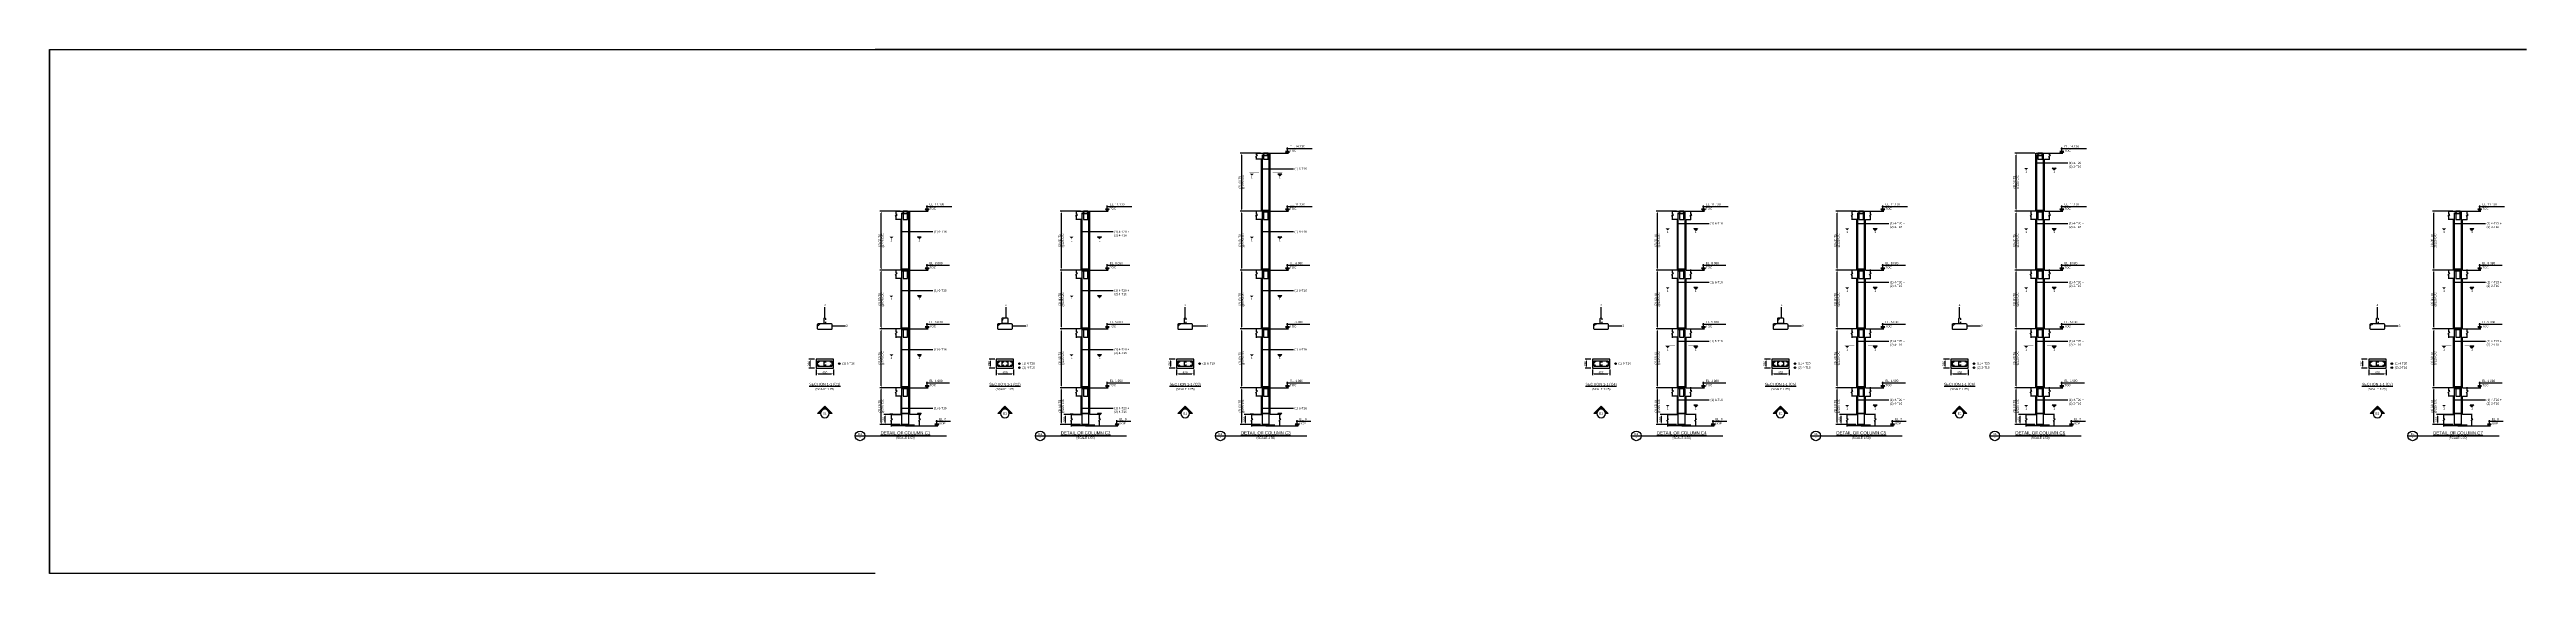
# Model space of a CAD drawing. Header units: inches. Extents: x -816171 to 9366335, y -450961 to 689132.
# Drawn here: x -437948 to -181417, y 31771 to 86049 of the extents above; entities that cross this region are included whole.
import ezdxf
from ezdxf.enums import TextEntityAlignment as Align

# ---------------------------------------------------------------- set-up
doc = ezdxf.new("R2010")
doc.units = ezdxf.units.IN
doc.header["$MEASUREMENT"] = 0
doc.linetypes.add('SCHidden', pattern=[1000, 500, -500])
for name, color, linetype in [('colSectionMarkLayer', 5, 'Continuous'), ('Concrete Line', 2, 'Continuous'), ('Dim', 31, 'Continuous'), ('Hatch', 25, 'Continuous'), ('Labels', 4, 'Continuous'), ('Link', 225, 'Continuous'), ('Reinforcement', 130, 'Continuous'), ('Text', 31, 'Continuous'), ('Text_Scale', 31, 'Continuous')]:
    doc.layers.add(name, color=color, linetype=linetype)
doc.styles.add('SC-BBS1', font='SansSerif')
doc.styles.add('SC-COL2', font='SansSerif')
doc.styles.get("Standard").update_dxf_attribs({"font": 'txt.shx'})
doc.dimstyles.new('ColumnSch', dxfattribs={"dimtxt": 225, "dimasz": 200, "dimexe": 150, "dimexo": 150, "dimgap": 25, "dimtad": 1, "dimtoh": 1, "dimdec": 4, "dimzin": 0, "dimdsep": 46, "dimtxsty": 'SC-COL2', "dimcen": 0.09, "dimclrd": 8, "dimclre": 8, "dimclrt": 31, "dimadec": 0, "dimazin": 0, "dimtfac": 1, "dimtdec": 0, "dimtix": 1, "dimtofl": 0, "dimtmove": 0, "dimatfit": 3, "dimfxl": 1, "dimtolj": 1, "dimtzin": 0, "dimarcsym": 0})
doc.dimstyles.get("Standard").update_dxf_attribs({"dimtxt": 0.18, "dimasz": 0.18, "dimexe": 0.18, "dimexo": 0.0625, "dimgap": 0.09, "dimtad": 0, "dimtih": 1, "dimtoh": 1, "dimdec": 4, "dimzin": 0, "dimdsep": 46, "dimtxsty": 'Standard', "dimcen": 0.09, "dimadec": 0, "dimazin": 0, "dimtfac": 1, "dimtdec": 4, "dimtofl": 0, "dimtmove": 0, "dimatfit": 3, "dimfxl": 1, "dimtolj": 1, "dimtzin": 0, "dimarcsym": 0})

# ---------------------------------------------------------------- blocks, each defined once
blk = doc.blocks.new('*D351')
at = {"layer": 'DEFPOINTS', "color": 0, "transparency": 16777216}
for p in [(-351802, 51013), (-349702, 51013), (-349702, 47195)]:
    blk.add_point(p, dxfattribs=at)
at = {"layer": 'Dim', "color": 8, "lineweight": -2, "transparency": 16777216}
for p, q in [((-349852, 51013), (-351952, 51013)), ((-351802, 47395), (-351802, 50813)), ((-349852, 47195), (-351952, 47195))]:
    blk.add_line(p, q, dxfattribs=at)
at = {"layer": 'Dim', "color": 8, "transparency": 16777216}
for points in [[(-351835, 50813), (-351769, 50813), (-351802, 51013)], [(-351835, 47395), (-351769, 47395), (-351802, 47195)]]:
    blk.add_solid(points, dxfattribs=at)
at = {"layer": 'Dim', "color": 31, "lineweight": 50, "transparency": 16777216, "char_height": 225, "attachment_point": 5, "rotation": 90, "style": 'SC-COL2'}
for s, insert in [('\\A1;(2),(3) T8', (-351972, 49104)), ('\\A1;@225 C/C', (-351640, 49104))]:
    blk.add_mtext(s, dxfattribs=dict(at, insert=insert))
blk = doc.blocks.new('*D352')
at = {"layer": 'DEFPOINTS', "color": 0, "transparency": 16777216}
for p in [(-351402, 48251), (-349702, 48251), (-349702, 47195)]:
    blk.add_point(p, dxfattribs=at)
at = {"layer": 'Dim', "color": 8, "lineweight": -2, "transparency": 16777216}
for p, q in [((-349852, 48251), (-351552, 48251)), ((-349852, 47195), (-351552, 47195)), ((-351402, 47395), (-351402, 48051))]:
    blk.add_line(p, q, dxfattribs=at)
at = {"layer": 'Dim', "color": 8, "transparency": 16777216}
for points in [[(-351435, 48051), (-351369, 48051), (-351402, 48251)], [(-351435, 47395), (-351369, 47395), (-351402, 47195)]]:
    blk.add_solid(points, dxfattribs=at)
at = {"layer": 'Dim', "color": 31, "lineweight": 50, "transparency": 16777216, "insert": (-351543, 47723), "char_height": 225, "attachment_point": 5, "rotation": 90, "style": 'SC-COL2'}
blk.add_mtext('\\A1;530', dxfattribs=at)
blk = doc.blocks.new('*D353')
at = {"layer": 'DEFPOINTS', "color": 0, "transparency": 16777216}
for p in [(-351802, 57109), (-349702, 57109), (-349702, 51013)]:
    blk.add_point(p, dxfattribs=at)
at = {"layer": 'Dim', "color": 8, "lineweight": -2, "transparency": 16777216}
for p, q in [((-349852, 57109), (-351952, 57109)), ((-351802, 51213), (-351802, 56909)), ((-349852, 51013), (-351952, 51013))]:
    blk.add_line(p, q, dxfattribs=at)
at = {"layer": 'Dim', "color": 8, "transparency": 16777216}
for points in [[(-351835, 56909), (-351769, 56909), (-351802, 57109)], [(-351835, 51213), (-351769, 51213), (-351802, 51013)]]:
    blk.add_solid(points, dxfattribs=at)
at = {"layer": 'Dim', "color": 31, "lineweight": 50, "transparency": 16777216, "char_height": 225, "attachment_point": 5, "rotation": 90, "style": 'SC-COL2'}
for s, insert in [('\\A1;(2),(3) T8', (-351972, 54061)), ('\\A1;@225 C/C', (-351640, 54061))]:
    blk.add_mtext(s, dxfattribs=dict(at, insert=insert))
blk = doc.blocks.new('*D354')
at = {"layer": 'DEFPOINTS', "color": 0, "transparency": 16777216}
for p in [(-351802, 63205), (-349702, 63205), (-349702, 57109)]:
    blk.add_point(p, dxfattribs=at)
at = {"layer": 'Dim', "color": 8, "lineweight": -2, "transparency": 16777216}
for p, q in [((-349852, 63205), (-351952, 63205)), ((-351802, 57309), (-351802, 63005)), ((-349852, 57109), (-351952, 57109))]:
    blk.add_line(p, q, dxfattribs=at)
at = {"layer": 'Dim', "color": 8, "transparency": 16777216}
for points in [[(-351835, 63005), (-351769, 63005), (-351802, 63205)], [(-351835, 57309), (-351769, 57309), (-351802, 57109)]]:
    blk.add_solid(points, dxfattribs=at)
at = {"layer": 'Dim', "color": 31, "lineweight": 50, "transparency": 16777216, "char_height": 225, "attachment_point": 5, "rotation": 90, "style": 'SC-COL2'}
for s, insert in [('\\A1;(2),(3) T8', (-351972, 60157)), ('\\A1;@225 C/C', (-351640, 60157))]:
    blk.add_mtext(s, dxfattribs=dict(at, insert=insert))
blk = doc.blocks.new('*D355')
at = {"layer": 'DEFPOINTS', "color": 0, "transparency": 16777216}
for p in [(-351802, 69301), (-349702, 69301), (-349702, 63205)]:
    blk.add_point(p, dxfattribs=at)
at = {"layer": 'Dim', "color": 8, "lineweight": -2, "transparency": 16777216}
for p, q in [((-349852, 69301), (-351952, 69301)), ((-351802, 63405), (-351802, 69101)), ((-349852, 63205), (-351952, 63205))]:
    blk.add_line(p, q, dxfattribs=at)
at = {"layer": 'Dim', "color": 8, "transparency": 16777216}
for points in [[(-351835, 69101), (-351769, 69101), (-351802, 69301)], [(-351835, 63405), (-351769, 63405), (-351802, 63205)]]:
    blk.add_solid(points, dxfattribs=at)
at = {"layer": 'Dim', "color": 31, "lineweight": 50, "transparency": 16777216, "char_height": 225, "attachment_point": 5, "rotation": 90, "style": 'SC-COL2'}
for s, insert in [('\\A1;(2),(3) T8', (-351972, 66253)), ('\\A1;@225 C/C', (-351640, 66253))]:
    blk.add_mtext(s, dxfattribs=dict(at, insert=insert))
blk = doc.blocks.new('*D356')
at = {"layer": 'DEFPOINTS', "color": 0, "transparency": 16777216}
for p in [(-358558, 53051), (-356758, 53051), (-356758, 52451)]:
    blk.add_point(p, dxfattribs=at)
at = {"layer": 'Dim', "color": 8, "lineweight": -2, "transparency": 16777216}
for p, q in [((-358558, 52901), (-358558, 52301)), ((-358358, 52451), (-356958, 52451)), ((-356758, 52901), (-356758, 52301))]:
    blk.add_line(p, q, dxfattribs=at)
at = {"layer": 'Dim', "color": 8, "transparency": 16777216}
for points in [[(-358358, 52484), (-358358, 52417), (-358558, 52451)], [(-356958, 52484), (-356958, 52417), (-356758, 52451)]]:
    blk.add_solid(points, dxfattribs=at)
at = {"layer": 'Dim', "color": 31, "transparency": 16777216, "insert": (-357658, 52591), "char_height": 225, "attachment_point": 5, "style": 'SC-COL2'}
blk.add_mtext('\\A1;450', dxfattribs=at)
blk = doc.blocks.new('*D357')
at = {"layer": 'DEFPOINTS', "color": 0, "transparency": 16777216}
for p in [(-359158, 53971), (-358558, 53971), (-358558, 53051)]:
    blk.add_point(p, dxfattribs=at)
at = {"layer": 'Dim', "color": 8, "lineweight": -2, "transparency": 16777216}
for p, q in [((-358708, 53971), (-359308, 53971)), ((-358708, 53051), (-359308, 53051)), ((-359158, 53251), (-359158, 53771))]:
    blk.add_line(p, q, dxfattribs=at)
at = {"layer": 'Dim', "color": 8, "transparency": 16777216}
for points in [[(-359191, 53771), (-359125, 53771), (-359158, 53971)], [(-359191, 53251), (-359125, 53251), (-359158, 53051)]]:
    blk.add_solid(points, dxfattribs=at)
at = {"layer": 'Dim', "color": 31, "transparency": 16777216, "insert": (-359299, 53511), "char_height": 225, "attachment_point": 5, "rotation": 90, "style": 'SC-COL2'}
blk.add_mtext('\\A1;230', dxfattribs=at)
blk = doc.blocks.new('*D358')
at = {"layer": 'DEFPOINTS', "color": 0, "transparency": 16777216}
for p in [(-333136, 51013), (-331036, 51013), (-331036, 47195)]:
    blk.add_point(p, dxfattribs=at)
at = {"layer": 'Dim', "color": 8, "lineweight": -2, "transparency": 16777216}
for p, q in [((-331186, 51013), (-333286, 51013)), ((-333136, 47395), (-333136, 50813)), ((-331186, 47195), (-333286, 47195))]:
    blk.add_line(p, q, dxfattribs=at)
at = {"layer": 'Dim', "color": 8, "transparency": 16777216}
for points in [[(-333169, 50813), (-333103, 50813), (-333136, 51013)], [(-333169, 47395), (-333103, 47395), (-333136, 47195)]]:
    blk.add_solid(points, dxfattribs=at)
at = {"layer": 'Dim', "color": 31, "lineweight": 50, "transparency": 16777216, "char_height": 225, "attachment_point": 5, "rotation": 90, "style": 'SC-COL2'}
for s, insert in [('\\A1;(3),(4) T8', (-333306, 49104)), ('\\A1;@225 C/C', (-332974, 49104))]:
    blk.add_mtext(s, dxfattribs=dict(at, insert=insert))
blk = doc.blocks.new('*D359')
at = {"layer": 'DEFPOINTS', "color": 0, "transparency": 16777216}
for p in [(-332736, 48251), (-331036, 48251), (-331036, 47195)]:
    blk.add_point(p, dxfattribs=at)
at = {"layer": 'Dim', "color": 8, "lineweight": -2, "transparency": 16777216}
for p, q in [((-331186, 48251), (-332886, 48251)), ((-331186, 47195), (-332886, 47195)), ((-332736, 47395), (-332736, 48051))]:
    blk.add_line(p, q, dxfattribs=at)
at = {"layer": 'Dim', "color": 8, "transparency": 16777216}
for points in [[(-332769, 48051), (-332703, 48051), (-332736, 48251)], [(-332769, 47395), (-332703, 47395), (-332736, 47195)]]:
    blk.add_solid(points, dxfattribs=at)
at = {"layer": 'Dim', "color": 31, "lineweight": 50, "transparency": 16777216, "insert": (-332877, 47723), "char_height": 225, "attachment_point": 5, "rotation": 90, "style": 'SC-COL2'}
blk.add_mtext('\\A1;530', dxfattribs=at)
blk = doc.blocks.new('*D360')
at = {"layer": 'DEFPOINTS', "color": 0, "transparency": 16777216}
for p in [(-333136, 57109), (-331036, 57109), (-331036, 51013)]:
    blk.add_point(p, dxfattribs=at)
at = {"layer": 'Dim', "color": 8, "lineweight": -2, "transparency": 16777216}
for p, q in [((-331186, 57109), (-333286, 57109)), ((-333136, 51213), (-333136, 56909)), ((-331186, 51013), (-333286, 51013))]:
    blk.add_line(p, q, dxfattribs=at)
at = {"layer": 'Dim', "color": 8, "transparency": 16777216}
for points in [[(-333169, 56909), (-333103, 56909), (-333136, 57109)], [(-333169, 51213), (-333103, 51213), (-333136, 51013)]]:
    blk.add_solid(points, dxfattribs=at)
at = {"layer": 'Dim', "color": 31, "lineweight": 50, "transparency": 16777216, "char_height": 225, "attachment_point": 5, "rotation": 90, "style": 'SC-COL2'}
for s, insert in [('\\A1;(3),(4) T8', (-333306, 54061)), ('\\A1;@225 C/C', (-332974, 54061))]:
    blk.add_mtext(s, dxfattribs=dict(at, insert=insert))
blk = doc.blocks.new('*D361')
at = {"layer": 'DEFPOINTS', "color": 0, "transparency": 16777216}
for p in [(-333136, 63205), (-331036, 63205), (-331036, 57109)]:
    blk.add_point(p, dxfattribs=at)
at = {"layer": 'Dim', "color": 8, "lineweight": -2, "transparency": 16777216}
for p, q in [((-331186, 63205), (-333286, 63205)), ((-333136, 57309), (-333136, 63005)), ((-331186, 57109), (-333286, 57109))]:
    blk.add_line(p, q, dxfattribs=at)
at = {"layer": 'Dim', "color": 8, "transparency": 16777216}
for points in [[(-333169, 63005), (-333103, 63005), (-333136, 63205)], [(-333169, 57309), (-333103, 57309), (-333136, 57109)]]:
    blk.add_solid(points, dxfattribs=at)
at = {"layer": 'Dim', "color": 31, "lineweight": 50, "transparency": 16777216, "char_height": 225, "attachment_point": 5, "rotation": 90, "style": 'SC-COL2'}
for s, insert in [('\\A1;(3),(4) T8', (-333306, 60157)), ('\\A1;@225 C/C', (-332974, 60157))]:
    blk.add_mtext(s, dxfattribs=dict(at, insert=insert))
blk = doc.blocks.new('*D362')
at = {"layer": 'DEFPOINTS', "color": 0, "transparency": 16777216}
for p in [(-333136, 69301), (-331036, 69301), (-331036, 63205)]:
    blk.add_point(p, dxfattribs=at)
at = {"layer": 'Dim', "color": 8, "lineweight": -2, "transparency": 16777216}
for p, q in [((-331186, 69301), (-333286, 69301)), ((-333136, 63405), (-333136, 69101)), ((-331186, 63205), (-333286, 63205))]:
    blk.add_line(p, q, dxfattribs=at)
at = {"layer": 'Dim', "color": 8, "transparency": 16777216}
for points in [[(-333169, 69101), (-333103, 69101), (-333136, 69301)], [(-333169, 63405), (-333103, 63405), (-333136, 63205)]]:
    blk.add_solid(points, dxfattribs=at)
at = {"layer": 'Dim', "color": 31, "lineweight": 50, "transparency": 16777216, "char_height": 225, "attachment_point": 5, "rotation": 90, "style": 'SC-COL2'}
for s, insert in [('\\A1;(3),(4) T8', (-333306, 66253)), ('\\A1;@225 C/C', (-332974, 66253))]:
    blk.add_mtext(s, dxfattribs=dict(at, insert=insert))
blk = doc.blocks.new('*D363')
at = {"layer": 'DEFPOINTS', "color": 0, "transparency": 16777216}
for p in [(-339896, 53051), (-338096, 53051), (-338096, 52451)]:
    blk.add_point(p, dxfattribs=at)
at = {"layer": 'Dim', "color": 8, "lineweight": -2, "transparency": 16777216}
for p, q in [((-339896, 52901), (-339896, 52301)), ((-339696, 52451), (-338296, 52451)), ((-338096, 52901), (-338096, 52301))]:
    blk.add_line(p, q, dxfattribs=at)
at = {"layer": 'Dim', "color": 8, "transparency": 16777216}
for points in [[(-339696, 52484), (-339696, 52417), (-339896, 52451)], [(-338296, 52484), (-338296, 52417), (-338096, 52451)]]:
    blk.add_solid(points, dxfattribs=at)
at = {"layer": 'Dim', "color": 31, "transparency": 16777216, "insert": (-338996, 52591), "char_height": 225, "attachment_point": 5, "style": 'SC-COL2'}
blk.add_mtext('\\A1;450', dxfattribs=at)
blk = doc.blocks.new('*D364')
at = {"layer": 'DEFPOINTS', "color": 0, "transparency": 16777216}
for p in [(-340496, 53971), (-339896, 53971), (-339896, 53051)]:
    blk.add_point(p, dxfattribs=at)
at = {"layer": 'Dim', "color": 8, "lineweight": -2, "transparency": 16777216}
for p, q in [((-340046, 53971), (-340646, 53971)), ((-340046, 53051), (-340646, 53051)), ((-340496, 53251), (-340496, 53771))]:
    blk.add_line(p, q, dxfattribs=at)
at = {"layer": 'Dim', "color": 8, "transparency": 16777216}
for points in [[(-340529, 53771), (-340463, 53771), (-340496, 53971)], [(-340529, 53251), (-340463, 53251), (-340496, 53051)]]:
    blk.add_solid(points, dxfattribs=at)
at = {"layer": 'Dim', "color": 31, "transparency": 16777216, "insert": (-340637, 53511), "char_height": 225, "attachment_point": 5, "rotation": 90, "style": 'SC-COL2'}
blk.add_mtext('\\A1;230', dxfattribs=at)
blk = doc.blocks.new('*D365')
at = {"layer": 'DEFPOINTS', "color": 0, "transparency": 16777216}
for p in [(-314478, 51013), (-312378, 51013), (-312378, 47195)]:
    blk.add_point(p, dxfattribs=at)
at = {"layer": 'Dim', "color": 8, "lineweight": -2, "transparency": 16777216}
for p, q in [((-312528, 51013), (-314628, 51013)), ((-314478, 47395), (-314478, 50813)), ((-312528, 47195), (-314628, 47195))]:
    blk.add_line(p, q, dxfattribs=at)
at = {"layer": 'Dim', "color": 8, "transparency": 16777216}
for points in [[(-314511, 50813), (-314444, 50813), (-314478, 51013)], [(-314511, 47395), (-314444, 47395), (-314478, 47195)]]:
    blk.add_solid(points, dxfattribs=at)
at = {"layer": 'Dim', "color": 31, "lineweight": 50, "transparency": 16777216, "char_height": 225, "attachment_point": 5, "rotation": 90, "style": 'SC-COL2'}
for s, insert in [('\\A1;(2),(3) T8', (-314648, 49104)), ('\\A1;@225 C/C', (-314316, 49104))]:
    blk.add_mtext(s, dxfattribs=dict(at, insert=insert))
blk = doc.blocks.new('*D366')
at = {"layer": 'DEFPOINTS', "color": 0, "transparency": 16777216}
for p in [(-314078, 48251), (-312378, 48251), (-312378, 47195)]:
    blk.add_point(p, dxfattribs=at)
at = {"layer": 'Dim', "color": 8, "lineweight": -2, "transparency": 16777216}
for p, q in [((-312528, 48251), (-314228, 48251)), ((-312528, 47195), (-314228, 47195)), ((-314078, 47395), (-314078, 48051))]:
    blk.add_line(p, q, dxfattribs=at)
at = {"layer": 'Dim', "color": 8, "transparency": 16777216}
for points in [[(-314111, 48051), (-314044, 48051), (-314078, 48251)], [(-314111, 47395), (-314044, 47395), (-314078, 47195)]]:
    blk.add_solid(points, dxfattribs=at)
at = {"layer": 'Dim', "color": 31, "lineweight": 50, "transparency": 16777216, "insert": (-314219, 47723), "char_height": 225, "attachment_point": 5, "rotation": 90, "style": 'SC-COL2'}
blk.add_mtext('\\A1;530', dxfattribs=at)
blk = doc.blocks.new('*D367')
at = {"layer": 'DEFPOINTS', "color": 0, "transparency": 16777216}
for p in [(-314478, 57109), (-312378, 57109), (-312378, 51013)]:
    blk.add_point(p, dxfattribs=at)
at = {"layer": 'Dim', "color": 8, "lineweight": -2, "transparency": 16777216}
for p, q in [((-312528, 57109), (-314628, 57109)), ((-314478, 51213), (-314478, 56909)), ((-312528, 51013), (-314628, 51013))]:
    blk.add_line(p, q, dxfattribs=at)
at = {"layer": 'Dim', "color": 8, "transparency": 16777216}
for points in [[(-314511, 56909), (-314444, 56909), (-314478, 57109)], [(-314511, 51213), (-314444, 51213), (-314478, 51013)]]:
    blk.add_solid(points, dxfattribs=at)
at = {"layer": 'Dim', "color": 31, "lineweight": 50, "transparency": 16777216, "char_height": 225, "attachment_point": 5, "rotation": 90, "style": 'SC-COL2'}
for s, insert in [('\\A1;(2),(3) T8', (-314648, 54061)), ('\\A1;@225 C/C', (-314316, 54061))]:
    blk.add_mtext(s, dxfattribs=dict(at, insert=insert))
blk = doc.blocks.new('*D368')
at = {"layer": 'DEFPOINTS', "color": 0, "transparency": 16777216}
for p in [(-314478, 63205), (-312378, 63205), (-312378, 57109)]:
    blk.add_point(p, dxfattribs=at)
at = {"layer": 'Dim', "color": 8, "lineweight": -2, "transparency": 16777216}
for p, q in [((-312528, 63205), (-314628, 63205)), ((-314478, 57309), (-314478, 63005)), ((-312528, 57109), (-314628, 57109))]:
    blk.add_line(p, q, dxfattribs=at)
at = {"layer": 'Dim', "color": 8, "transparency": 16777216}
for points in [[(-314511, 63005), (-314444, 63005), (-314478, 63205)], [(-314511, 57309), (-314444, 57309), (-314478, 57109)]]:
    blk.add_solid(points, dxfattribs=at)
at = {"layer": 'Dim', "color": 31, "lineweight": 50, "transparency": 16777216, "char_height": 225, "attachment_point": 5, "rotation": 90, "style": 'SC-COL2'}
for s, insert in [('\\A1;(2),(3) T8', (-314648, 60157)), ('\\A1;@225 C/C', (-314316, 60157))]:
    blk.add_mtext(s, dxfattribs=dict(at, insert=insert))
blk = doc.blocks.new('*D369')
at = {"layer": 'DEFPOINTS', "color": 0, "transparency": 16777216}
for p in [(-314478, 69301), (-312378, 69301), (-312378, 63205)]:
    blk.add_point(p, dxfattribs=at)
at = {"layer": 'Dim', "color": 8, "lineweight": -2, "transparency": 16777216}
for p, q in [((-312528, 69301), (-314628, 69301)), ((-314478, 63405), (-314478, 69101)), ((-312528, 63205), (-314628, 63205))]:
    blk.add_line(p, q, dxfattribs=at)
at = {"layer": 'Dim', "color": 8, "transparency": 16777216}
for points in [[(-314511, 69101), (-314444, 69101), (-314478, 69301)], [(-314511, 63405), (-314444, 63405), (-314478, 63205)]]:
    blk.add_solid(points, dxfattribs=at)
at = {"layer": 'Dim', "color": 31, "lineweight": 50, "transparency": 16777216, "char_height": 225, "attachment_point": 5, "rotation": 90, "style": 'SC-COL2'}
for s, insert in [('\\A1;(2),(3) T8', (-314648, 66253)), ('\\A1;@225 C/C', (-314316, 66253))]:
    blk.add_mtext(s, dxfattribs=dict(at, insert=insert))
blk = doc.blocks.new('*D370')
at = {"layer": 'DEFPOINTS', "color": 0, "transparency": 16777216}
for p in [(-314478, 75301), (-312378, 75301), (-312378, 69301)]:
    blk.add_point(p, dxfattribs=at)
at = {"layer": 'Dim', "color": 8, "lineweight": -2, "transparency": 16777216}
for p, q in [((-312528, 75301), (-314628, 75301)), ((-314478, 69501), (-314478, 75101)), ((-312528, 69301), (-314628, 69301))]:
    blk.add_line(p, q, dxfattribs=at)
at = {"layer": 'Dim', "color": 8, "transparency": 16777216}
for points in [[(-314511, 75101), (-314444, 75101), (-314478, 75301)], [(-314511, 69501), (-314444, 69501), (-314478, 69301)]]:
    blk.add_solid(points, dxfattribs=at)
at = {"layer": 'Dim', "color": 31, "lineweight": 50, "transparency": 16777216, "char_height": 225, "attachment_point": 5, "rotation": 90, "style": 'SC-COL2'}
for s, insert in [('\\A1;(2),(3) T8', (-314648, 72301)), ('\\A1;@225 C/C', (-314316, 72301))]:
    blk.add_mtext(s, dxfattribs=dict(at, insert=insert))
blk = doc.blocks.new('*D371')
at = {"layer": 'DEFPOINTS', "color": 0, "transparency": 16777216}
for p in [(-321234, 53051), (-319434, 53051), (-319434, 52451)]:
    blk.add_point(p, dxfattribs=at)
at = {"layer": 'Dim', "color": 8, "lineweight": -2, "transparency": 16777216}
for p, q in [((-321234, 52901), (-321234, 52301)), ((-321034, 52451), (-319634, 52451)), ((-319434, 52901), (-319434, 52301))]:
    blk.add_line(p, q, dxfattribs=at)
at = {"layer": 'Dim', "color": 8, "transparency": 16777216}
for points in [[(-321034, 52484), (-321034, 52417), (-321234, 52451)], [(-319634, 52484), (-319634, 52417), (-319434, 52451)]]:
    blk.add_solid(points, dxfattribs=at)
at = {"layer": 'Dim', "color": 31, "transparency": 16777216, "insert": (-320334, 52591), "char_height": 225, "attachment_point": 5, "style": 'SC-COL2'}
blk.add_mtext('\\A1;450', dxfattribs=at)
blk = doc.blocks.new('*D372')
at = {"layer": 'DEFPOINTS', "color": 0, "transparency": 16777216}
for p in [(-321834, 53971), (-321234, 53971), (-321234, 53051)]:
    blk.add_point(p, dxfattribs=at)
at = {"layer": 'Dim', "color": 8, "lineweight": -2, "transparency": 16777216}
for p, q in [((-321384, 53971), (-321984, 53971)), ((-321384, 53051), (-321984, 53051)), ((-321834, 53251), (-321834, 53771))]:
    blk.add_line(p, q, dxfattribs=at)
at = {"layer": 'Dim', "color": 8, "transparency": 16777216}
for points in [[(-321867, 53771), (-321800, 53771), (-321834, 53971)], [(-321867, 53251), (-321800, 53251), (-321834, 53051)]]:
    blk.add_solid(points, dxfattribs=at)
at = {"layer": 'Dim', "color": 31, "transparency": 16777216, "insert": (-321975, 53511), "char_height": 225, "attachment_point": 5, "rotation": 90, "style": 'SC-COL2'}
blk.add_mtext('\\A1;230', dxfattribs=at)
blk = doc.blocks.new('*D373')
at = {"layer": 'DEFPOINTS', "color": 0, "transparency": 16777216}
for p in [(-271402, 51013), (-269302, 51013), (-269302, 47195)]:
    blk.add_point(p, dxfattribs=at)
at = {"layer": 'Dim', "color": 8, "lineweight": -2, "transparency": 16777216}
for p, q in [((-269452, 51013), (-271552, 51013)), ((-271402, 47395), (-271402, 50813)), ((-269452, 47195), (-271552, 47195))]:
    blk.add_line(p, q, dxfattribs=at)
at = {"layer": 'Dim', "color": 8, "transparency": 16777216}
for points in [[(-271435, 50813), (-271369, 50813), (-271402, 51013)], [(-271435, 47395), (-271369, 47395), (-271402, 47195)]]:
    blk.add_solid(points, dxfattribs=at)
at = {"layer": 'Dim', "color": 31, "lineweight": 50, "transparency": 16777216, "char_height": 225, "attachment_point": 5, "rotation": 90, "style": 'SC-COL2'}
for s, insert in [('\\A1;(2),(3) T8', (-271572, 49104)), ('\\A1;@225 C/C', (-271240, 49104))]:
    blk.add_mtext(s, dxfattribs=dict(at, insert=insert))
blk = doc.blocks.new('*D374')
at = {"layer": 'DEFPOINTS', "color": 0, "transparency": 16777216}
for p in [(-271002, 48251), (-269302, 48251), (-269302, 47195)]:
    blk.add_point(p, dxfattribs=at)
at = {"layer": 'Dim', "color": 8, "lineweight": -2, "transparency": 16777216}
for p, q in [((-269452, 48251), (-271152, 48251)), ((-269452, 47195), (-271152, 47195)), ((-271002, 47395), (-271002, 48051))]:
    blk.add_line(p, q, dxfattribs=at)
at = {"layer": 'Dim', "color": 8, "transparency": 16777216}
for points in [[(-271035, 48051), (-270969, 48051), (-271002, 48251)], [(-271035, 47395), (-270969, 47395), (-271002, 47195)]]:
    blk.add_solid(points, dxfattribs=at)
at = {"layer": 'Dim', "color": 31, "lineweight": 50, "transparency": 16777216, "insert": (-271143, 47723), "char_height": 225, "attachment_point": 5, "rotation": 90, "style": 'SC-COL2'}
blk.add_mtext('\\A1;530', dxfattribs=at)
blk = doc.blocks.new('*D375')
at = {"layer": 'DEFPOINTS', "color": 0, "transparency": 16777216}
for p in [(-271402, 57109), (-269302, 57109), (-269302, 51013)]:
    blk.add_point(p, dxfattribs=at)
at = {"layer": 'Dim', "color": 8, "lineweight": -2, "transparency": 16777216}
for p, q in [((-269452, 57109), (-271552, 57109)), ((-271402, 51213), (-271402, 56909)), ((-269452, 51013), (-271552, 51013))]:
    blk.add_line(p, q, dxfattribs=at)
at = {"layer": 'Dim', "color": 8, "transparency": 16777216}
for points in [[(-271435, 56909), (-271369, 56909), (-271402, 57109)], [(-271435, 51213), (-271369, 51213), (-271402, 51013)]]:
    blk.add_solid(points, dxfattribs=at)
at = {"layer": 'Dim', "color": 31, "lineweight": 50, "transparency": 16777216, "char_height": 225, "attachment_point": 5, "rotation": 90, "style": 'SC-COL2'}
for s, insert in [('\\A1;(2),(3) T8', (-271572, 54061)), ('\\A1;@225 C/C', (-271240, 54061))]:
    blk.add_mtext(s, dxfattribs=dict(at, insert=insert))
blk = doc.blocks.new('*D376')
at = {"layer": 'DEFPOINTS', "color": 0, "transparency": 16777216}
for p in [(-271402, 63205), (-269302, 63205), (-269302, 57109)]:
    blk.add_point(p, dxfattribs=at)
at = {"layer": 'Dim', "color": 8, "lineweight": -2, "transparency": 16777216}
for p, q in [((-269452, 63205), (-271552, 63205)), ((-271402, 57309), (-271402, 63005)), ((-269452, 57109), (-271552, 57109))]:
    blk.add_line(p, q, dxfattribs=at)
at = {"layer": 'Dim', "color": 8, "transparency": 16777216}
for points in [[(-271435, 63005), (-271369, 63005), (-271402, 63205)], [(-271435, 57309), (-271369, 57309), (-271402, 57109)]]:
    blk.add_solid(points, dxfattribs=at)
at = {"layer": 'Dim', "color": 31, "lineweight": 50, "transparency": 16777216, "char_height": 225, "attachment_point": 5, "rotation": 90, "style": 'SC-COL2'}
for s, insert in [('\\A1;(2),(3) T8', (-271572, 60157)), ('\\A1;@225 C/C', (-271240, 60157))]:
    blk.add_mtext(s, dxfattribs=dict(at, insert=insert))
blk = doc.blocks.new('*D377')
at = {"layer": 'DEFPOINTS', "color": 0, "transparency": 16777216}
for p in [(-271402, 69301), (-269302, 69301), (-269302, 63205)]:
    blk.add_point(p, dxfattribs=at)
at = {"layer": 'Dim', "color": 8, "lineweight": -2, "transparency": 16777216}
for p, q in [((-269452, 69301), (-271552, 69301)), ((-271402, 63405), (-271402, 69101)), ((-269452, 63205), (-271552, 63205))]:
    blk.add_line(p, q, dxfattribs=at)
at = {"layer": 'Dim', "color": 8, "transparency": 16777216}
for points in [[(-271435, 69101), (-271369, 69101), (-271402, 69301)], [(-271435, 63405), (-271369, 63405), (-271402, 63205)]]:
    blk.add_solid(points, dxfattribs=at)
at = {"layer": 'Dim', "color": 31, "lineweight": 50, "transparency": 16777216, "char_height": 225, "attachment_point": 5, "rotation": 90, "style": 'SC-COL2'}
for s, insert in [('\\A1;(2),(3) T8', (-271572, 66253)), ('\\A1;@225 C/C', (-271240, 66253))]:
    blk.add_mtext(s, dxfattribs=dict(at, insert=insert))
blk = doc.blocks.new('*D378')
at = {"layer": 'DEFPOINTS', "color": 0, "transparency": 16777216}
for p in [(-278158, 53051), (-276358, 53051), (-276358, 52451)]:
    blk.add_point(p, dxfattribs=at)
at = {"layer": 'Dim', "color": 8, "lineweight": -2, "transparency": 16777216}
for p, q in [((-278158, 52901), (-278158, 52301)), ((-277958, 52451), (-276558, 52451)), ((-276358, 52901), (-276358, 52301))]:
    blk.add_line(p, q, dxfattribs=at)
at = {"layer": 'Dim', "color": 8, "transparency": 16777216}
for points in [[(-277958, 52484), (-277958, 52417), (-278158, 52451)], [(-276558, 52484), (-276558, 52417), (-276358, 52451)]]:
    blk.add_solid(points, dxfattribs=at)
at = {"layer": 'Dim', "color": 31, "transparency": 16777216, "insert": (-277258, 52591), "char_height": 225, "attachment_point": 5, "style": 'SC-COL2'}
blk.add_mtext('\\A1;450', dxfattribs=at)
blk = doc.blocks.new('*D379')
at = {"layer": 'DEFPOINTS', "color": 0, "transparency": 16777216}
for p in [(-278758, 53971), (-278158, 53971), (-278158, 53051)]:
    blk.add_point(p, dxfattribs=at)
at = {"layer": 'Dim', "color": 8, "lineweight": -2, "transparency": 16777216}
for p, q in [((-278308, 53971), (-278908, 53971)), ((-278308, 53051), (-278908, 53051)), ((-278758, 53251), (-278758, 53771))]:
    blk.add_line(p, q, dxfattribs=at)
at = {"layer": 'Dim', "color": 8, "transparency": 16777216}
for points in [[(-278791, 53771), (-278725, 53771), (-278758, 53971)], [(-278791, 53251), (-278725, 53251), (-278758, 53051)]]:
    blk.add_solid(points, dxfattribs=at)
at = {"layer": 'Dim', "color": 31, "transparency": 16777216, "insert": (-278899, 53511), "char_height": 225, "attachment_point": 5, "rotation": 90, "style": 'SC-COL2'}
blk.add_mtext('\\A1;230', dxfattribs=at)
blk = doc.blocks.new('*D380')
at = {"layer": 'DEFPOINTS', "color": 0, "transparency": 16777216}
for p in [(-252808, 51013), (-250708, 51013), (-250708, 47195)]:
    blk.add_point(p, dxfattribs=at)
at = {"layer": 'Dim', "color": 8, "lineweight": -2, "transparency": 16777216}
for p, q in [((-250858, 51013), (-252958, 51013)), ((-252808, 47395), (-252808, 50813)), ((-250858, 47195), (-252958, 47195))]:
    blk.add_line(p, q, dxfattribs=at)
at = {"layer": 'Dim', "color": 8, "transparency": 16777216}
for points in [[(-252841, 50813), (-252775, 50813), (-252808, 51013)], [(-252841, 47395), (-252775, 47395), (-252808, 47195)]]:
    blk.add_solid(points, dxfattribs=at)
at = {"layer": 'Dim', "color": 31, "lineweight": 50, "transparency": 16777216, "char_height": 225, "attachment_point": 5, "rotation": 90, "style": 'SC-COL2'}
for s, insert in [('\\A1;(3),(4) T8', (-252978, 49104)), ('\\A1;@225 C/C', (-252646, 49104))]:
    blk.add_mtext(s, dxfattribs=dict(at, insert=insert))
blk = doc.blocks.new('*D381')
at = {"layer": 'DEFPOINTS', "color": 0, "transparency": 16777216}
for p in [(-252408, 48251), (-250708, 48251), (-250708, 47195)]:
    blk.add_point(p, dxfattribs=at)
at = {"layer": 'Dim', "color": 8, "lineweight": -2, "transparency": 16777216}
for p, q in [((-250858, 48251), (-252558, 48251)), ((-250858, 47195), (-252558, 47195)), ((-252408, 47395), (-252408, 48051))]:
    blk.add_line(p, q, dxfattribs=at)
at = {"layer": 'Dim', "color": 8, "transparency": 16777216}
for points in [[(-252441, 48051), (-252375, 48051), (-252408, 48251)], [(-252441, 47395), (-252375, 47395), (-252408, 47195)]]:
    blk.add_solid(points, dxfattribs=at)
at = {"layer": 'Dim', "color": 31, "lineweight": 50, "transparency": 16777216, "insert": (-252549, 47723), "char_height": 225, "attachment_point": 5, "rotation": 90, "style": 'SC-COL2'}
blk.add_mtext('\\A1;530', dxfattribs=at)
blk = doc.blocks.new('*D382')
at = {"layer": 'DEFPOINTS', "color": 0, "transparency": 16777216}
for p in [(-252808, 57109), (-250708, 57109), (-250708, 51013)]:
    blk.add_point(p, dxfattribs=at)
at = {"layer": 'Dim', "color": 8, "lineweight": -2, "transparency": 16777216}
for p, q in [((-250858, 57109), (-252958, 57109)), ((-252808, 51213), (-252808, 56909)), ((-250858, 51013), (-252958, 51013))]:
    blk.add_line(p, q, dxfattribs=at)
at = {"layer": 'Dim', "color": 8, "transparency": 16777216}
for points in [[(-252841, 56909), (-252775, 56909), (-252808, 57109)], [(-252841, 51213), (-252775, 51213), (-252808, 51013)]]:
    blk.add_solid(points, dxfattribs=at)
at = {"layer": 'Dim', "color": 31, "lineweight": 50, "transparency": 16777216, "char_height": 225, "attachment_point": 5, "rotation": 90, "style": 'SC-COL2'}
for s, insert in [('\\A1;(3),(4) T8', (-252978, 54061)), ('\\A1;@225 C/C', (-252646, 54061))]:
    blk.add_mtext(s, dxfattribs=dict(at, insert=insert))
blk = doc.blocks.new('*D383')
at = {"layer": 'DEFPOINTS', "color": 0, "transparency": 16777216}
for p in [(-252808, 63205), (-250708, 63205), (-250708, 57109)]:
    blk.add_point(p, dxfattribs=at)
at = {"layer": 'Dim', "color": 8, "lineweight": -2, "transparency": 16777216}
for p, q in [((-250858, 63205), (-252958, 63205)), ((-252808, 57309), (-252808, 63005)), ((-250858, 57109), (-252958, 57109))]:
    blk.add_line(p, q, dxfattribs=at)
at = {"layer": 'Dim', "color": 8, "transparency": 16777216}
for points in [[(-252841, 63005), (-252775, 63005), (-252808, 63205)], [(-252841, 57309), (-252775, 57309), (-252808, 57109)]]:
    blk.add_solid(points, dxfattribs=at)
at = {"layer": 'Dim', "color": 31, "lineweight": 50, "transparency": 16777216, "char_height": 225, "attachment_point": 5, "rotation": 90, "style": 'SC-COL2'}
for s, insert in [('\\A1;(3),(4) T8', (-252978, 60157)), ('\\A1;@225 C/C', (-252646, 60157))]:
    blk.add_mtext(s, dxfattribs=dict(at, insert=insert))
blk = doc.blocks.new('*D384')
at = {"layer": 'DEFPOINTS', "color": 0, "transparency": 16777216}
for p in [(-252808, 69301), (-250708, 69301), (-250708, 63205)]:
    blk.add_point(p, dxfattribs=at)
at = {"layer": 'Dim', "color": 8, "lineweight": -2, "transparency": 16777216}
for p, q in [((-250858, 69301), (-252958, 69301)), ((-252808, 63405), (-252808, 69101)), ((-250858, 63205), (-252958, 63205))]:
    blk.add_line(p, q, dxfattribs=at)
at = {"layer": 'Dim', "color": 8, "transparency": 16777216}
for points in [[(-252841, 69101), (-252775, 69101), (-252808, 69301)], [(-252841, 63405), (-252775, 63405), (-252808, 63205)]]:
    blk.add_solid(points, dxfattribs=at)
at = {"layer": 'Dim', "color": 31, "lineweight": 50, "transparency": 16777216, "char_height": 225, "attachment_point": 5, "rotation": 90, "style": 'SC-COL2'}
for s, insert in [('\\A1;(3),(4) T8', (-252978, 66253)), ('\\A1;@225 C/C', (-252646, 66253))]:
    blk.add_mtext(s, dxfattribs=dict(at, insert=insert))
blk = doc.blocks.new('*D385')
at = {"layer": 'DEFPOINTS', "color": 0, "transparency": 16777216}
for p in [(-259568, 53051), (-257768, 53051), (-257768, 52451)]:
    blk.add_point(p, dxfattribs=at)
at = {"layer": 'Dim', "color": 8, "lineweight": -2, "transparency": 16777216}
for p, q in [((-259568, 52901), (-259568, 52301)), ((-259368, 52451), (-257968, 52451)), ((-257768, 52901), (-257768, 52301))]:
    blk.add_line(p, q, dxfattribs=at)
at = {"layer": 'Dim', "color": 8, "transparency": 16777216}
for points in [[(-259368, 52484), (-259368, 52417), (-259568, 52451)], [(-257968, 52484), (-257968, 52417), (-257768, 52451)]]:
    blk.add_solid(points, dxfattribs=at)
at = {"layer": 'Dim', "color": 31, "transparency": 16777216, "insert": (-258668, 52591), "char_height": 225, "attachment_point": 5, "style": 'SC-COL2'}
blk.add_mtext('\\A1;450', dxfattribs=at)
blk = doc.blocks.new('*D386')
at = {"layer": 'DEFPOINTS', "color": 0, "transparency": 16777216}
for p in [(-260168, 53971), (-259568, 53971), (-259568, 53051)]:
    blk.add_point(p, dxfattribs=at)
at = {"layer": 'Dim', "color": 8, "lineweight": -2, "transparency": 16777216}
for p, q in [((-259718, 53971), (-260318, 53971)), ((-259718, 53051), (-260318, 53051)), ((-260168, 53251), (-260168, 53771))]:
    blk.add_line(p, q, dxfattribs=at)
at = {"layer": 'Dim', "color": 8, "transparency": 16777216}
for points in [[(-260201, 53771), (-260135, 53771), (-260168, 53971)], [(-260201, 53251), (-260135, 53251), (-260168, 53051)]]:
    blk.add_solid(points, dxfattribs=at)
at = {"layer": 'Dim', "color": 31, "transparency": 16777216, "insert": (-260309, 53511), "char_height": 225, "attachment_point": 5, "rotation": 90, "style": 'SC-COL2'}
blk.add_mtext('\\A1;230', dxfattribs=at)
blk = doc.blocks.new('*D394')
at = {"layer": 'DEFPOINTS', "color": 0, "transparency": 16777216}
for p in [(-234268, 51013), (-232168, 51013), (-232168, 47195)]:
    blk.add_point(p, dxfattribs=at)
at = {"layer": 'Dim', "color": 8, "lineweight": -2, "transparency": 16777216}
for p, q in [((-232318, 51013), (-234418, 51013)), ((-234268, 47395), (-234268, 50813)), ((-232318, 47195), (-234418, 47195))]:
    blk.add_line(p, q, dxfattribs=at)
at = {"layer": 'Dim', "color": 8, "transparency": 16777216}
for points in [[(-234302, 50813), (-234235, 50813), (-234268, 51013)], [(-234302, 47395), (-234235, 47395), (-234268, 47195)]]:
    blk.add_solid(points, dxfattribs=at)
at = {"layer": 'Dim', "color": 31, "lineweight": 50, "transparency": 16777216, "char_height": 225, "attachment_point": 5, "rotation": 90, "style": 'SC-COL2'}
for s, insert in [('\\A1;(3),(4) T8', (-234439, 49104)), ('\\A1;@225 C/C', (-234107, 49104))]:
    blk.add_mtext(s, dxfattribs=dict(at, insert=insert))
blk = doc.blocks.new('*D395')
at = {"layer": 'DEFPOINTS', "color": 0, "transparency": 16777216}
for p in [(-233868, 48251), (-232168, 48251), (-232168, 47195)]:
    blk.add_point(p, dxfattribs=at)
at = {"layer": 'Dim', "color": 8, "lineweight": -2, "transparency": 16777216}
for p, q in [((-232318, 48251), (-234018, 48251)), ((-232318, 47195), (-234018, 47195)), ((-233868, 47395), (-233868, 48051))]:
    blk.add_line(p, q, dxfattribs=at)
at = {"layer": 'Dim', "color": 8, "transparency": 16777216}
for points in [[(-233902, 48051), (-233835, 48051), (-233868, 48251)], [(-233902, 47395), (-233835, 47395), (-233868, 47195)]]:
    blk.add_solid(points, dxfattribs=at)
at = {"layer": 'Dim', "color": 31, "lineweight": 50, "transparency": 16777216, "insert": (-234010, 47723), "char_height": 225, "attachment_point": 5, "rotation": 90, "style": 'SC-COL2'}
blk.add_mtext('\\A1;530', dxfattribs=at)
blk = doc.blocks.new('*D396')
at = {"layer": 'DEFPOINTS', "color": 0, "transparency": 16777216}
for p in [(-234268, 57109), (-232168, 57109), (-232168, 51013)]:
    blk.add_point(p, dxfattribs=at)
at = {"layer": 'Dim', "color": 8, "lineweight": -2, "transparency": 16777216}
for p, q in [((-232318, 57109), (-234418, 57109)), ((-234268, 51213), (-234268, 56909)), ((-232318, 51013), (-234418, 51013))]:
    blk.add_line(p, q, dxfattribs=at)
at = {"layer": 'Dim', "color": 8, "transparency": 16777216}
for points in [[(-234302, 56909), (-234235, 56909), (-234268, 57109)], [(-234302, 51213), (-234235, 51213), (-234268, 51013)]]:
    blk.add_solid(points, dxfattribs=at)
at = {"layer": 'Dim', "color": 31, "lineweight": 50, "transparency": 16777216, "char_height": 225, "attachment_point": 5, "rotation": 90, "style": 'SC-COL2'}
for s, insert in [('\\A1;(3),(4) T8', (-234439, 54061)), ('\\A1;@225 C/C', (-234107, 54061))]:
    blk.add_mtext(s, dxfattribs=dict(at, insert=insert))
blk = doc.blocks.new('*D397')
at = {"layer": 'DEFPOINTS', "color": 0, "transparency": 16777216}
for p in [(-234268, 63205), (-232168, 63205), (-232168, 57109)]:
    blk.add_point(p, dxfattribs=at)
at = {"layer": 'Dim', "color": 8, "lineweight": -2, "transparency": 16777216}
for p, q in [((-232318, 63205), (-234418, 63205)), ((-234268, 57309), (-234268, 63005)), ((-232318, 57109), (-234418, 57109))]:
    blk.add_line(p, q, dxfattribs=at)
at = {"layer": 'Dim', "color": 8, "transparency": 16777216}
for points in [[(-234302, 63005), (-234235, 63005), (-234268, 63205)], [(-234302, 57309), (-234235, 57309), (-234268, 57109)]]:
    blk.add_solid(points, dxfattribs=at)
at = {"layer": 'Dim', "color": 31, "lineweight": 50, "transparency": 16777216, "char_height": 225, "attachment_point": 5, "rotation": 90, "style": 'SC-COL2'}
for s, insert in [('\\A1;(3),(4) T8', (-234439, 60157)), ('\\A1;@225 C/C', (-234107, 60157))]:
    blk.add_mtext(s, dxfattribs=dict(at, insert=insert))
blk = doc.blocks.new('*D398')
at = {"layer": 'DEFPOINTS', "color": 0, "transparency": 16777216}
for p in [(-234268, 69301), (-232168, 69301), (-232168, 63205)]:
    blk.add_point(p, dxfattribs=at)
at = {"layer": 'Dim', "color": 8, "lineweight": -2, "transparency": 16777216}
for p, q in [((-232318, 69301), (-234418, 69301)), ((-234268, 63405), (-234268, 69101)), ((-232318, 63205), (-234418, 63205))]:
    blk.add_line(p, q, dxfattribs=at)
at = {"layer": 'Dim', "color": 8, "transparency": 16777216}
for points in [[(-234302, 69101), (-234235, 69101), (-234268, 69301)], [(-234302, 63405), (-234235, 63405), (-234268, 63205)]]:
    blk.add_solid(points, dxfattribs=at)
at = {"layer": 'Dim', "color": 31, "lineweight": 50, "transparency": 16777216, "char_height": 225, "attachment_point": 5, "rotation": 90, "style": 'SC-COL2'}
for s, insert in [('\\A1;(3),(4) T8', (-234439, 66253)), ('\\A1;@225 C/C', (-234107, 66253))]:
    blk.add_mtext(s, dxfattribs=dict(at, insert=insert))
blk = doc.blocks.new('*D399')
at = {"layer": 'DEFPOINTS', "color": 0, "transparency": 16777216}
for p in [(-234268, 75301), (-232168, 75301), (-232168, 69301)]:
    blk.add_point(p, dxfattribs=at)
at = {"layer": 'Dim', "color": 8, "lineweight": -2, "transparency": 16777216}
for p, q in [((-232318, 75301), (-234418, 75301)), ((-234268, 69501), (-234268, 75101)), ((-232318, 69301), (-234418, 69301))]:
    blk.add_line(p, q, dxfattribs=at)
at = {"layer": 'Dim', "color": 8, "transparency": 16777216}
for points in [[(-234302, 75101), (-234235, 75101), (-234268, 75301)], [(-234302, 69501), (-234235, 69501), (-234268, 69301)]]:
    blk.add_solid(points, dxfattribs=at)
at = {"layer": 'Dim', "color": 31, "lineweight": 50, "transparency": 16777216, "char_height": 225, "attachment_point": 5, "rotation": 90, "style": 'SC-COL2'}
for s, insert in [('\\A1;(3),(4) T8', (-234439, 72301)), ('\\A1;@225 C/C', (-234107, 72301))]:
    blk.add_mtext(s, dxfattribs=dict(at, insert=insert))
blk = doc.blocks.new('*D387')
at = {"layer": 'DEFPOINTS', "color": 0, "transparency": 16777216}
for p in [(-241028, 53051), (-239228, 53051), (-239228, 52451)]:
    blk.add_point(p, dxfattribs=at)
at = {"layer": 'Dim', "color": 8, "lineweight": -2, "transparency": 16777216}
for p, q in [((-241028, 52901), (-241028, 52301)), ((-240828, 52451), (-239428, 52451)), ((-239228, 52901), (-239228, 52301))]:
    blk.add_line(p, q, dxfattribs=at)
at = {"layer": 'Dim', "color": 8, "transparency": 16777216}
for points in [[(-240828, 52484), (-240828, 52417), (-241028, 52451)], [(-239428, 52484), (-239428, 52417), (-239228, 52451)]]:
    blk.add_solid(points, dxfattribs=at)
at = {"layer": 'Dim', "color": 31, "transparency": 16777216, "insert": (-240128, 52591), "char_height": 225, "attachment_point": 5, "style": 'SC-COL2'}
blk.add_mtext('\\A1;450', dxfattribs=at)
blk = doc.blocks.new('*D388')
at = {"layer": 'DEFPOINTS', "color": 0, "transparency": 16777216}
for p in [(-241628, 53971), (-241028, 53971), (-241028, 53051)]:
    blk.add_point(p, dxfattribs=at)
at = {"layer": 'Dim', "color": 8, "lineweight": -2, "transparency": 16777216}
for p, q in [((-241178, 53971), (-241778, 53971)), ((-241178, 53051), (-241778, 53051)), ((-241628, 53251), (-241628, 53771))]:
    blk.add_line(p, q, dxfattribs=at)
at = {"layer": 'Dim', "color": 8, "transparency": 16777216}
for points in [[(-241662, 53771), (-241595, 53771), (-241628, 53971)], [(-241662, 53251), (-241595, 53251), (-241628, 53051)]]:
    blk.add_solid(points, dxfattribs=at)
at = {"layer": 'Dim', "color": 31, "transparency": 16777216, "insert": (-241770, 53511), "char_height": 225, "attachment_point": 5, "rotation": 90, "style": 'SC-COL2'}
blk.add_mtext('\\A1;230', dxfattribs=at)
blk = doc.blocks.new('*D389')
at = {"layer": 'DEFPOINTS', "color": 0, "transparency": 16777216}
for p in [(-190998, 51013), (-188898, 51013), (-188898, 47195)]:
    blk.add_point(p, dxfattribs=at)
at = {"layer": 'Dim', "color": 8, "lineweight": -2, "transparency": 16777216}
for p, q in [((-189048, 51013), (-191148, 51013)), ((-190998, 47395), (-190998, 50813)), ((-189048, 47195), (-191148, 47195))]:
    blk.add_line(p, q, dxfattribs=at)
at = {"layer": 'Dim', "color": 8, "transparency": 16777216}
for points in [[(-191031, 50813), (-190965, 50813), (-190998, 51013)], [(-191031, 47395), (-190965, 47395), (-190998, 47195)]]:
    blk.add_solid(points, dxfattribs=at)
at = {"layer": 'Dim', "color": 31, "lineweight": 50, "transparency": 16777216, "char_height": 225, "attachment_point": 5, "rotation": 90, "style": 'SC-COL2'}
for s, insert in [('\\A1;(3),(4) T8', (-191168, 49104)), ('\\A1;@225 C/C', (-190836, 49104))]:
    blk.add_mtext(s, dxfattribs=dict(at, insert=insert))
blk = doc.blocks.new('*D390')
at = {"layer": 'DEFPOINTS', "color": 0, "transparency": 16777216}
for p in [(-190598, 48251), (-188898, 48251), (-188898, 47195)]:
    blk.add_point(p, dxfattribs=at)
at = {"layer": 'Dim', "color": 8, "lineweight": -2, "transparency": 16777216}
for p, q in [((-189048, 48251), (-190748, 48251)), ((-189048, 47195), (-190748, 47195)), ((-190598, 47395), (-190598, 48051))]:
    blk.add_line(p, q, dxfattribs=at)
at = {"layer": 'Dim', "color": 8, "transparency": 16777216}
for points in [[(-190631, 48051), (-190565, 48051), (-190598, 48251)], [(-190631, 47395), (-190565, 47395), (-190598, 47195)]]:
    blk.add_solid(points, dxfattribs=at)
at = {"layer": 'Dim', "color": 31, "lineweight": 50, "transparency": 16777216, "insert": (-190739, 47723), "char_height": 225, "attachment_point": 5, "rotation": 90, "style": 'SC-COL2'}
blk.add_mtext('\\A1;530', dxfattribs=at)
blk = doc.blocks.new('*D391')
at = {"layer": 'DEFPOINTS', "color": 0, "transparency": 16777216}
for p in [(-190998, 57109), (-188898, 57109), (-188898, 51013)]:
    blk.add_point(p, dxfattribs=at)
at = {"layer": 'Dim', "color": 8, "lineweight": -2, "transparency": 16777216}
for p, q in [((-189048, 57109), (-191148, 57109)), ((-190998, 51213), (-190998, 56909)), ((-189048, 51013), (-191148, 51013))]:
    blk.add_line(p, q, dxfattribs=at)
at = {"layer": 'Dim', "color": 8, "transparency": 16777216}
for points in [[(-191031, 56909), (-190965, 56909), (-190998, 57109)], [(-191031, 51213), (-190965, 51213), (-190998, 51013)]]:
    blk.add_solid(points, dxfattribs=at)
at = {"layer": 'Dim', "color": 31, "lineweight": 50, "transparency": 16777216, "char_height": 225, "attachment_point": 5, "rotation": 90, "style": 'SC-COL2'}
for s, insert in [('\\A1;(3),(4) T8', (-191168, 54061)), ('\\A1;@225 C/C', (-190836, 54061))]:
    blk.add_mtext(s, dxfattribs=dict(at, insert=insert))
blk = doc.blocks.new('*D392')
at = {"layer": 'DEFPOINTS', "color": 0, "transparency": 16777216}
for p in [(-190998, 63205), (-188898, 63205), (-188898, 57109)]:
    blk.add_point(p, dxfattribs=at)
at = {"layer": 'Dim', "color": 8, "lineweight": -2, "transparency": 16777216}
for p, q in [((-189048, 63205), (-191148, 63205)), ((-190998, 57309), (-190998, 63005)), ((-189048, 57109), (-191148, 57109))]:
    blk.add_line(p, q, dxfattribs=at)
at = {"layer": 'Dim', "color": 8, "transparency": 16777216}
for points in [[(-191031, 63005), (-190965, 63005), (-190998, 63205)], [(-191031, 57309), (-190965, 57309), (-190998, 57109)]]:
    blk.add_solid(points, dxfattribs=at)
at = {"layer": 'Dim', "color": 31, "lineweight": 50, "transparency": 16777216, "char_height": 225, "attachment_point": 5, "rotation": 90, "style": 'SC-COL2'}
for s, insert in [('\\A1;(3),(4) T8', (-191168, 60157)), ('\\A1;@225 C/C', (-190836, 60157))]:
    blk.add_mtext(s, dxfattribs=dict(at, insert=insert))
blk = doc.blocks.new('*D393')
at = {"layer": 'DEFPOINTS', "color": 0, "transparency": 16777216}
for p in [(-190998, 69301), (-188898, 69301), (-188898, 63205)]:
    blk.add_point(p, dxfattribs=at)
at = {"layer": 'Dim', "color": 8, "lineweight": -2, "transparency": 16777216}
for p, q in [((-189048, 69301), (-191148, 69301)), ((-190998, 63405), (-190998, 69101)), ((-189048, 63205), (-191148, 63205))]:
    blk.add_line(p, q, dxfattribs=at)
at = {"layer": 'Dim', "color": 8, "transparency": 16777216}
for points in [[(-191031, 69101), (-190965, 69101), (-190998, 69301)], [(-191031, 63405), (-190965, 63405), (-190998, 63205)]]:
    blk.add_solid(points, dxfattribs=at)
at = {"layer": 'Dim', "color": 31, "lineweight": 50, "transparency": 16777216, "char_height": 225, "attachment_point": 5, "rotation": 90, "style": 'SC-COL2'}
for s, insert in [('\\A1;(3),(4) T8', (-191168, 66253)), ('\\A1;@225 C/C', (-190836, 66253))]:
    blk.add_mtext(s, dxfattribs=dict(at, insert=insert))
blk = doc.blocks.new('*D405')
at = {"layer": 'DEFPOINTS', "color": 0, "transparency": 16777216}
for p in [(-197758, 53051), (-195958, 53051), (-195958, 52451)]:
    blk.add_point(p, dxfattribs=at)
at = {"layer": 'Dim', "color": 8, "lineweight": -2, "transparency": 16777216}
for p, q in [((-197758, 52901), (-197758, 52301)), ((-197558, 52451), (-196158, 52451)), ((-195958, 52901), (-195958, 52301))]:
    blk.add_line(p, q, dxfattribs=at)
at = {"layer": 'Dim', "color": 8, "transparency": 16777216}
for points in [[(-197558, 52484), (-197558, 52417), (-197758, 52451)], [(-196158, 52484), (-196158, 52417), (-195958, 52451)]]:
    blk.add_solid(points, dxfattribs=at)
at = {"layer": 'Dim', "color": 31, "transparency": 16777216, "insert": (-196858, 52591), "char_height": 225, "attachment_point": 5, "style": 'SC-COL2'}
blk.add_mtext('\\A1;450', dxfattribs=at)
blk = doc.blocks.new('*D406')
at = {"layer": 'DEFPOINTS', "color": 0, "transparency": 16777216}
for p in [(-198358, 53971), (-197758, 53971), (-197758, 53051)]:
    blk.add_point(p, dxfattribs=at)
at = {"layer": 'Dim', "color": 8, "lineweight": -2, "transparency": 16777216}
for p, q in [((-197908, 53971), (-198508, 53971)), ((-197908, 53051), (-198508, 53051)), ((-198358, 53251), (-198358, 53771))]:
    blk.add_line(p, q, dxfattribs=at)
at = {"layer": 'Dim', "color": 8, "transparency": 16777216}
for points in [[(-198391, 53771), (-198325, 53771), (-198358, 53971)], [(-198391, 53251), (-198325, 53251), (-198358, 53051)]]:
    blk.add_solid(points, dxfattribs=at)
at = {"layer": 'Dim', "color": 31, "transparency": 16777216, "insert": (-198499, 53511), "char_height": 225, "attachment_point": 5, "rotation": 90, "style": 'SC-COL2'}
blk.add_mtext('\\A1;230', dxfattribs=at)

msp = doc.modelspace()

# ---------------------------------------------------------------- hatches: boundary and pattern name
at = {"layer": 'Hatch'}
for points in [[(-309733.65452, 75300.59386), (-309733.65452, 75500.59386), (-309933.65452, 75500.59386)], [(-229528.4548, 75300.59386), (-229528.4548, 75500.59386), (-229728.4548, 75500.59386)], [(-313633.65452, 73175.59386), (-313433.65452, 72975.59386), (-313233.65452, 73175.59386), (-313633.65452, 73175.59386)], [(-310333.65452, 73175.59386), (-310533.65452, 72975.59386), (-310733.65452, 73175.59386), (-310333.65452, 73175.59386)], [(-233428.4548, 73775.59386), (-233228.4548, 73575.59386), (-233028.4548, 73775.59386), (-233428.4548, 73775.59386)], [(-230128.4548, 73775.59386), (-230328.4548, 73575.59386), (-230528.4548, 73775.59386), (-230128.4548, 73775.59386)], [(-347058.01568, 69300.59386), (-347058.01568, 69500.59386), (-347258.01568, 69500.59386)], [(-328395.8351, 69300.59386), (-328395.8351, 69500.59386), (-328595.8351, 69500.59386)], [(-309733.65452, 69300.59386), (-309733.65452, 69500.59386), (-309933.65452, 69500.59386)], [(-266658.01568, 69300.59386), (-266658.01568, 69500.59386), (-266858.01568, 69500.59386)], [(-248068.10278, 69300.59386), (-248068.10278, 69500.59386), (-248268.10278, 69500.59386)], [(-229528.4548, 69300.59386), (-229528.4548, 69500.59386), (-229728.4548, 69500.59386)], [(-186258.01568, 69300.59386), (-186258.01568, 69500.59386), (-186458.01568, 69500.59386)], [(-270558.01568, 67515.59386), (-270358.01568, 67315.59386), (-270158.01568, 67515.59386), (-270558.01568, 67515.59386)], [(-267258.01568, 67515.59386), (-267458.01568, 67315.59386), (-267658.01568, 67515.59386), (-267258.01568, 67515.59386)], [(-251968.10278, 67515.59386), (-251768.10278, 67315.59386), (-251568.10278, 67515.59386), (-251968.10278, 67515.59386)], [(-248668.10278, 67515.59386), (-248868.10278, 67315.59386), (-249068.10278, 67515.59386), (-248668.10278, 67515.59386)], [(-233428.4548, 67515.59386), (-233228.4548, 67315.59386), (-233028.4548, 67515.59386), (-233428.4548, 67515.59386)], [(-230128.4548, 67515.59386), (-230328.4548, 67315.59386), (-230528.4548, 67515.59386), (-230128.4548, 67515.59386)], [(-190158.01568, 67515.59386), (-189958.01568, 67315.59386), (-189758.01568, 67515.59386), (-190158.01568, 67515.59386)], [(-186858.01568, 67515.59386), (-187058.01568, 67315.59386), (-187258.01568, 67515.59386), (-186858.01568, 67515.59386)], [(-350958.01568, 66655.59386), (-350758.01568, 66455.59386), (-350558.01568, 66655.59386), (-350958.01568, 66655.59386)], [(-347658.01568, 66655.59386), (-347858.01568, 66455.59386), (-348058.01568, 66655.59386), (-347658.01568, 66655.59386)], [(-332295.8351, 66655.59386), (-332095.8351, 66455.59386), (-331895.8351, 66655.59386), (-332295.8351, 66655.59386)], [(-328995.8351, 66655.59386), (-329195.8351, 66455.59386), (-329395.8351, 66655.59386), (-328995.8351, 66655.59386)], [(-313633.65452, 66655.59386), (-313433.65452, 66455.59386), (-313233.65452, 66655.59386), (-313633.65452, 66655.59386)], [(-310333.65452, 66655.59386), (-310533.65452, 66455.59386), (-310733.65452, 66655.59386), (-310333.65452, 66655.59386)], [(-347058.01568, 63204.59386), (-347058.01568, 63404.59386), (-347258.01568, 63404.59386)], [(-328395.8351, 63204.59386), (-328395.8351, 63404.59386), (-328595.8351, 63404.59386)], [(-309733.65452, 63204.59386), (-309733.65452, 63404.59386), (-309933.65452, 63404.59386)], [(-266658.01568, 63204.59386), (-266658.01568, 63404.59386), (-266858.01568, 63404.59386)], [(-248068.10278, 63204.59386), (-248068.10278, 63404.59386), (-248268.10278, 63404.59386)], [(-229528.4548, 63204.59386), (-229528.4548, 63404.59386), (-229728.4548, 63404.59386)], [(-186258.01568, 63204.59386), (-186258.01568, 63404.59386), (-186458.01568, 63404.59386)], [(-350958.01568, 60559.59386), (-350758.01568, 60359.59386), (-350558.01568, 60559.59386), (-350958.01568, 60559.59386)], [(-347658.01568, 60559.59386), (-347858.01568, 60359.59386), (-348058.01568, 60559.59386), (-347658.01568, 60559.59386)], [(-332295.8351, 60559.59386), (-332095.8351, 60359.59386), (-331895.8351, 60559.59386), (-332295.8351, 60559.59386)], [(-328995.8351, 60559.59386), (-329195.8351, 60359.59386), (-329395.8351, 60559.59386), (-328995.8351, 60559.59386)], [(-313633.65452, 60559.59386), (-313433.65452, 60359.59386), (-313233.65452, 60559.59386), (-313633.65452, 60559.59386)], [(-310333.65452, 60559.59386), (-310533.65452, 60359.59386), (-310733.65452, 60559.59386), (-310333.65452, 60559.59386)], [(-270558.01568, 61419.59386), (-270358.01568, 61219.59386), (-270158.01568, 61419.59386), (-270558.01568, 61419.59386)], [(-267258.01568, 61419.59386), (-267458.01568, 61219.59386), (-267658.01568, 61419.59386), (-267258.01568, 61419.59386)], [(-251968.10278, 61419.59386), (-251768.10278, 61219.59386), (-251568.10278, 61419.59386), (-251968.10278, 61419.59386)], [(-248668.10278, 61419.59386), (-248868.10278, 61219.59386), (-249068.10278, 61419.59386), (-248668.10278, 61419.59386)], [(-233428.4548, 61419.59386), (-233228.4548, 61219.59386), (-233028.4548, 61419.59386), (-233428.4548, 61419.59386)], [(-230128.4548, 61419.59386), (-230328.4548, 61219.59386), (-230528.4548, 61419.59386), (-230128.4548, 61419.59386)], [(-190158.01568, 61419.59386), (-189958.01568, 61219.59386), (-189758.01568, 61419.59386), (-190158.01568, 61419.59386)], [(-186858.01568, 61419.59386), (-187058.01568, 61219.59386), (-187258.01568, 61419.59386), (-186858.01568, 61419.59386)], [(-347058.01568, 57108.59386), (-347058.01568, 57308.59386), (-347258.01568, 57308.59386)], [(-328395.8351, 57108.59386), (-328395.8351, 57308.59386), (-328595.8351, 57308.59386)], [(-309733.65452, 57108.59386), (-309733.65452, 57308.59386), (-309933.65452, 57308.59386)], [(-266658.01568, 57108.59386), (-266658.01568, 57308.59386), (-266858.01568, 57308.59386)], [(-248068.10278, 57108.59386), (-248068.10278, 57308.59386), (-248268.10278, 57308.59386)], [(-229528.4548, 57108.59386), (-229528.4548, 57308.59386), (-229728.4548, 57308.59386)], [(-186258.01568, 57108.59386), (-186258.01568, 57308.59386), (-186458.01568, 57308.59386)], [(-350958.01568, 54463.59386), (-350758.01568, 54263.59386), (-350558.01568, 54463.59386), (-350958.01568, 54463.59386)], [(-347658.01568, 54463.59386), (-347858.01568, 54263.59386), (-348058.01568, 54463.59386), (-347658.01568, 54463.59386)], [(-332295.8351, 54463.59386), (-332095.8351, 54263.59386), (-331895.8351, 54463.59386), (-332295.8351, 54463.59386)], [(-328995.8351, 54463.59386), (-329195.8351, 54263.59386), (-329395.8351, 54463.59386), (-328995.8351, 54463.59386)], [(-313633.65452, 54463.59386), (-313433.65452, 54263.59386), (-313233.65452, 54463.59386), (-313633.65452, 54463.59386)], [(-310333.65452, 54463.59386), (-310533.65452, 54263.59386), (-310733.65452, 54463.59386), (-310333.65452, 54463.59386)], [(-270558.01568, 55323.59386), (-270358.01568, 55123.59386), (-270158.01568, 55323.59386), (-270558.01568, 55323.59386)], [(-267258.01568, 55323.59386), (-267458.01568, 55123.59386), (-267658.01568, 55323.59386), (-267258.01568, 55323.59386)], [(-251968.10278, 55323.59386), (-251768.10278, 55123.59386), (-251568.10278, 55323.59386), (-251968.10278, 55323.59386)], [(-248668.10278, 55323.59386), (-248868.10278, 55123.59386), (-249068.10278, 55323.59386), (-248668.10278, 55323.59386)], [(-233428.4548, 55323.59386), (-233228.4548, 55123.59386), (-233028.4548, 55323.59386), (-233428.4548, 55323.59386)], [(-230128.4548, 55323.59386), (-230328.4548, 55123.59386), (-230528.4548, 55323.59386), (-230128.4548, 55323.59386)], [(-190158.01568, 55323.59386), (-189958.01568, 55123.59386), (-189758.01568, 55323.59386), (-190158.01568, 55323.59386)], [(-186858.01568, 55323.59386), (-187058.01568, 55123.59386), (-187258.01568, 55323.59386), (-186858.01568, 55323.59386)], [(-347058.01568, 51012.59386), (-347058.01568, 51212.59386), (-347258.01568, 51212.59386)], [(-328395.8351, 51012.59386), (-328395.8351, 51212.59386), (-328595.8351, 51212.59386)], [(-309733.65452, 51012.59386), (-309733.65452, 51212.59386), (-309933.65452, 51212.59386)], [(-270558.01568, 49227.59386), (-270358.01568, 49027.59386), (-270158.01568, 49227.59386), (-270558.01568, 49227.59386)], [(-267258.01568, 49227.59386), (-267458.01568, 49027.59386), (-267658.01568, 49227.59386), (-267258.01568, 49227.59386)], [(-266658.01568, 51012.59386), (-266658.01568, 51212.59386), (-266858.01568, 51212.59386)], [(-251968.10278, 49227.59386), (-251768.10278, 49027.59386), (-251568.10278, 49227.59386), (-251968.10278, 49227.59386)], [(-248668.10278, 49227.59386), (-248868.10278, 49027.59386), (-249068.10278, 49227.59386), (-248668.10278, 49227.59386)], [(-248068.10278, 51012.59386), (-248068.10278, 51212.59386), (-248268.10278, 51212.59386)], [(-233428.4548, 49227.59386), (-233228.4548, 49027.59386), (-233028.4548, 49227.59386), (-233428.4548, 49227.59386)], [(-230128.4548, 49227.59386), (-230328.4548, 49027.59386), (-230528.4548, 49227.59386), (-230128.4548, 49227.59386)], [(-229528.4548, 51012.59386), (-229528.4548, 51212.59386), (-229728.4548, 51212.59386)], [(-190158.01568, 49227.59386), (-189958.01568, 49027.59386), (-189758.01568, 49227.59386), (-190158.01568, 49227.59386)], [(-186858.01568, 49227.59386), (-187058.01568, 49027.59386), (-187258.01568, 49227.59386), (-186858.01568, 49227.59386)], [(-186258.01568, 51012.59386), (-186258.01568, 51212.59386), (-186458.01568, 51212.59386)], [(-350958.01568, 48367.59386), (-350758.01568, 48167.59386), (-350558.01568, 48367.59386), (-350958.01568, 48367.59386)], [(-347658.01568, 48367.59386), (-347858.01568, 48167.59386), (-348058.01568, 48367.59386), (-347658.01568, 48367.59386)], [(-346058.01568, 47050.59386), (-346058.01568, 47250.59386), (-346258.01568, 47250.59386)], [(-332295.8351, 48367.59386), (-332095.8351, 48167.59386), (-331895.8351, 48367.59386), (-332295.8351, 48367.59386)], [(-328995.8351, 48367.59386), (-329195.8351, 48167.59386), (-329395.8351, 48367.59386), (-328995.8351, 48367.59386)], [(-327395.8351, 47050.59386), (-327395.8351, 47250.59386), (-327595.8351, 47250.59386)], [(-313633.65452, 48367.59386), (-313433.65452, 48167.59386), (-313233.65452, 48367.59386), (-313633.65452, 48367.59386)], [(-310333.65452, 48367.59386), (-310533.65452, 48167.59386), (-310733.65452, 48367.59386), (-310333.65452, 48367.59386)], [(-308733.65452, 47050.59386), (-308733.65452, 47250.59386), (-308933.65452, 47250.59386)], [(-265658.01568, 47050.59386), (-265658.01568, 47250.59386), (-265858.01568, 47250.59386)], [(-247068.10278, 47050.59386), (-247068.10278, 47250.59386), (-247268.10278, 47250.59386)], [(-228528.4548, 47050.59386), (-228528.4548, 47250.59386), (-228728.4548, 47250.59386)], [(-185258.01568, 47050.59386), (-185258.01568, 47250.59386), (-185458.01568, 47250.59386)]]:
    msp.add_hatch(color=256, dxfattribs=at).paths.add_polyline_path(points, flags=0)
h = msp.add_hatch(color=256, dxfattribs=at)
edge = h.paths.add_edge_path(flags=16)
edge.add_line((-358108.01568, 48350.59386), (-358408.01568, 48350.59386))
edge.add_line((-358408.01568, 48350.59386), (-357658.01568, 49100.59386))
edge.add_line((-357658.01568, 49100.59386), (-356908.01568, 48350.59386))
edge.add_line((-356908.01568, 48350.59386), (-357208.01568, 48350.59386))
edge.add_arc((-357658.01568, 48350.59386), 450, 0, 180)
h = msp.add_hatch(color=256, dxfattribs=at)
edge = h.paths.add_edge_path(flags=16)
edge.add_line((-339445.8351, 48350.59386), (-339745.8351, 48350.59386))
edge.add_line((-339745.8351, 48350.59386), (-338995.8351, 49100.59386))
edge.add_line((-338995.8351, 49100.59386), (-338245.8351, 48350.59386))
edge.add_line((-338245.8351, 48350.59386), (-338545.8351, 48350.59386))
edge.add_arc((-338995.8351, 48350.59386), 450, 0, 180)
h = msp.add_hatch(color=256, dxfattribs=at)
edge = h.paths.add_edge_path(flags=16)
edge.add_line((-320783.65452, 48350.59386), (-321083.65452, 48350.59386))
edge.add_line((-321083.65452, 48350.59386), (-320333.65452, 49100.59386))
edge.add_line((-320333.65452, 49100.59386), (-319583.65452, 48350.59386))
edge.add_line((-319583.65452, 48350.59386), (-319883.65452, 48350.59386))
edge.add_arc((-320333.65452, 48350.59386), 450, 0, 180)
h = msp.add_hatch(color=256, dxfattribs=at)
edge = h.paths.add_edge_path(flags=16)
edge.add_line((-277708.01568, 48350.59386), (-278008.01568, 48350.59386))
edge.add_line((-278008.01568, 48350.59386), (-277258.01568, 49100.59386))
edge.add_line((-277258.01568, 49100.59386), (-276508.01568, 48350.59386))
edge.add_line((-276508.01568, 48350.59386), (-276808.01568, 48350.59386))
edge.add_arc((-277258.01568, 48350.59386), 450, 0, 180)
h = msp.add_hatch(color=256, dxfattribs=at)
edge = h.paths.add_edge_path(flags=16)
edge.add_line((-259118.10278, 48350.59386), (-259418.10278, 48350.59386))
edge.add_line((-259418.10278, 48350.59386), (-258668.10278, 49100.59386))
edge.add_line((-258668.10278, 49100.59386), (-257918.10278, 48350.59386))
edge.add_line((-257918.10278, 48350.59386), (-258218.10278, 48350.59386))
edge.add_arc((-258668.10278, 48350.59386), 450, 0, 180)
h = msp.add_hatch(color=256, dxfattribs=at)
edge = h.paths.add_edge_path(flags=16)
edge.add_line((-240578.4548, 48350.59386), (-240878.4548, 48350.59386))
edge.add_line((-240878.4548, 48350.59386), (-240128.4548, 49100.59386))
edge.add_line((-240128.4548, 49100.59386), (-239378.4548, 48350.59386))
edge.add_line((-239378.4548, 48350.59386), (-239678.4548, 48350.59386))
edge.add_arc((-240128.4548, 48350.59386), 450, 0, 180)
h = msp.add_hatch(color=256, dxfattribs=at)
edge = h.paths.add_edge_path(flags=16)
edge.add_line((-197308.01568, 48350.59386), (-197608.01568, 48350.59386))
edge.add_line((-197608.01568, 48350.59386), (-196858.01568, 49100.59386))
edge.add_line((-196858.01568, 49100.59386), (-196108.01568, 48350.59386))
edge.add_line((-196108.01568, 48350.59386), (-196408.01568, 48350.59386))
edge.add_arc((-196858.01568, 48350.59386), 450, 0, 180)

# ---------------------------------------------------------------- linework, layer by layer
at = {"lineweight": 50}
for p, q in [((-312377.65452, 75060.59386), (-311589.65452, 75060.59386)), ((-232168.4548, 75060.59386), (-231388.4548, 75060.59386)), ((-312377.65452, 69380.59386), (-311589.65452, 69380.59386)), ((-232168.4548, 69380.59386), (-231388.4548, 69380.59386)), ((-349702.01568, 69060.59386), (-348914.01568, 69060.59386)), ((-331035.8351, 69060.59386), (-330255.8351, 69060.59386)), ((-312377.65452, 69220.59386), (-311589.65452, 69220.59386)), ((-269302.01568, 69060.59386), (-268514.01568, 69060.59386)), ((-250708.10278, 69060.59386), (-249928.10278, 69060.59386)), ((-232168.4548, 69220.59386), (-231388.4548, 69220.59386)), ((-188898.01568, 69060.59386), (-188118.01568, 69060.59386)), ((-349702.01568, 63284.59386), (-348914.01568, 63284.59386)), ((-349702.01568, 63124.59386), (-348914.01568, 63124.59386)), ((-331035.8351, 63284.59386), (-330255.8351, 63284.59386)), ((-331035.8351, 63124.59386), (-330255.8351, 63124.59386)), ((-312377.65452, 63284.59386), (-311589.65452, 63284.59386)), ((-312377.65452, 63124.59386), (-311589.65452, 63124.59386)), ((-269302.01568, 63284.59386), (-268514.01568, 63284.59386)), ((-269302.01568, 63124.59386), (-268514.01568, 63124.59386)), ((-250708.10278, 63284.59386), (-249928.10278, 63284.59386)), ((-250708.10278, 63124.59386), (-249928.10278, 63124.59386)), ((-232168.4548, 63284.59386), (-231388.4548, 63284.59386)), ((-232168.4548, 63124.59386), (-231388.4548, 63124.59386)), ((-188898.01568, 63284.59386), (-188118.01568, 63284.59386)), ((-188898.01568, 63124.59386), (-188118.01568, 63124.59386)), ((-349702.01568, 57188.59386), (-348914.01568, 57188.59386)), ((-349702.01568, 57028.59386), (-348914.01568, 57028.59386)), ((-331035.8351, 57188.59386), (-330255.8351, 57188.59386)), ((-331035.8351, 57028.59386), (-330255.8351, 57028.59386)), ((-312377.65452, 57188.59386), (-311589.65452, 57188.59386)), ((-312377.65452, 57028.59386), (-311589.65452, 57028.59386)), ((-269302.01568, 57188.59386), (-268514.01568, 57188.59386)), ((-269302.01568, 57028.59386), (-268514.01568, 57028.59386)), ((-250708.10278, 57188.59386), (-249928.10278, 57188.59386)), ((-250708.10278, 57028.59386), (-249928.10278, 57028.59386)), ((-232168.4548, 57188.59386), (-231388.4548, 57188.59386)), ((-232168.4548, 57028.59386), (-231388.4548, 57028.59386)), ((-188898.01568, 57188.59386), (-188118.01568, 57188.59386)), ((-188898.01568, 57028.59386), (-188118.01568, 57028.59386)), ((-349702.01568, 51092.59386), (-348914.01568, 51092.59386)), ((-349702.01568, 50932.59386), (-348914.01568, 50932.59386)), ((-331035.8351, 51092.59386), (-330255.8351, 51092.59386)), ((-331035.8351, 50932.59386), (-330255.8351, 50932.59386)), ((-312377.65452, 51092.59386), (-311589.65452, 51092.59386)), ((-312377.65452, 50932.59386), (-311589.65452, 50932.59386)), ((-269302.01568, 51092.59386), (-268514.01568, 51092.59386)), ((-269302.01568, 50932.59386), (-268514.01568, 50932.59386)), ((-250708.10278, 51092.59386), (-249928.10278, 51092.59386)), ((-250708.10278, 50932.59386), (-249928.10278, 50932.59386)), ((-232168.4548, 51092.59386), (-231388.4548, 51092.59386)), ((-232168.4548, 50932.59386), (-231388.4548, 50932.59386)), ((-188898.01568, 51092.59386), (-188118.01568, 51092.59386)), ((-188898.01568, 50932.59386), (-188118.01568, 50932.59386)), ((-349702.01568, 48330.59386), (-348914.01568, 48330.59386)), ((-349702.01568, 47194.59386), (-348938.01568, 47194.59386)), ((-331035.8351, 48330.59386), (-330255.8351, 48330.59386)), ((-331035.8351, 47194.59386), (-330275.8351, 47194.59386)), ((-312377.65452, 48330.59386), (-311589.65452, 48330.59386)), ((-312377.65452, 47194.59386), (-311613.65452, 47194.59386)), ((-269302.01568, 48330.59386), (-268514.01568, 48330.59386)), ((-269302.01568, 47194.59386), (-268538.01568, 47194.59386)), ((-250708.10278, 48330.59386), (-249928.10278, 48330.59386)), ((-250708.10278, 47194.59386), (-249948.10278, 47194.59386)), ((-232168.4548, 48330.59386), (-231388.4548, 48330.59386)), ((-232168.4548, 47194.59386), (-231408.4548, 47194.59386)), ((-188898.01568, 48330.59386), (-188118.01568, 48330.59386)), ((-188898.01568, 47194.59386), (-188138.01568, 47194.59386))]:
    msp.add_line(p, q, dxfattribs=at)
for points in [[(-352437.9355, 31770.64531), (-437948.1692, 31770.64531), (-437948.1692, 86049.11051), (-352437.9355, 86049.11051)], [(-437948.1692, 86049.11051), (-437948.1692, 31770.64531)], [(-266927.7018, 86049.11051), (-352437.9355, 86049.11051)], [(-352437.9355, 86049.11051), (-266927.7018, 86049.11051)], [(-181417.4681, 86049.11051), (-266927.7018, 86049.11051)], [(-266927.7018, 86049.11051), (-181417.4681, 86049.11051)]]:
    msp.add_lwpolyline(points)
at = {"layer": 'colSectionMarkLayer'}
for p, q in [((-311533.65452, 75300.59386), (-309633.65452, 75300.59386)), ((-309833.65452, 75800.59386), (-307183.65452, 75800.59386)), ((-309733.65452, 75300.59386), (-309733.65452, 75900.59386)), ((-231328.4548, 75300.59386), (-229428.4548, 75300.59386)), ((-229628.4548, 75800.59386), (-226978.4548, 75800.59386)), ((-229528.4548, 75300.59386), (-229528.4548, 75900.59386)), ((-348858.01568, 69300.59386), (-346958.01568, 69300.59386)), ((-347158.01568, 69800.59386), (-344508.01568, 69800.59386)), ((-347058.01568, 69300.59386), (-347058.01568, 69900.59386)), ((-330195.8351, 69300.59386), (-328295.8351, 69300.59386)), ((-328495.8351, 69800.59386), (-325845.8351, 69800.59386)), ((-328395.8351, 69300.59386), (-328395.8351, 69900.59386)), ((-311533.65452, 69300.59386), (-309633.65452, 69300.59386)), ((-309833.65452, 69800.59386), (-307183.65452, 69800.59386)), ((-309733.65452, 69300.59386), (-309733.65452, 69900.59386)), ((-268458.01568, 69300.59386), (-266558.01568, 69300.59386)), ((-266758.01568, 69800.59386), (-264108.01568, 69800.59386)), ((-266658.01568, 69300.59386), (-266658.01568, 69900.59386)), ((-249868.10278, 69300.59386), (-247968.10278, 69300.59386)), ((-248168.10278, 69800.59386), (-245518.10278, 69800.59386)), ((-248068.10278, 69300.59386), (-248068.10278, 69900.59386)), ((-231328.4548, 69300.59386), (-229428.4548, 69300.59386)), ((-229628.4548, 69800.59386), (-226978.4548, 69800.59386)), ((-229528.4548, 69300.59386), (-229528.4548, 69900.59386)), ((-188058.01568, 69300.59386), (-186158.01568, 69300.59386)), ((-186358.01568, 69800.59386), (-183708.01568, 69800.59386)), ((-186258.01568, 69300.59386), (-186258.01568, 69900.59386)), ((-348858.01568, 63204.59386), (-346958.01568, 63204.59386)), ((-347158.01568, 63704.59386), (-344733.01568, 63704.59386)), ((-347058.01568, 63204.59386), (-347058.01568, 63804.59386)), ((-330195.8351, 63204.59386), (-328295.8351, 63204.59386)), ((-328495.8351, 63704.59386), (-326070.8351, 63704.59386)), ((-328395.8351, 63204.59386), (-328395.8351, 63804.59386)), ((-311533.65452, 63204.59386), (-309633.65452, 63204.59386)), ((-309833.65452, 63704.59386), (-307408.65452, 63704.59386)), ((-309733.65452, 63204.59386), (-309733.65452, 63804.59386)), ((-268458.01568, 63204.59386), (-266558.01568, 63204.59386)), ((-266758.01568, 63704.59386), (-264333.01568, 63704.59386)), ((-266658.01568, 63204.59386), (-266658.01568, 63804.59386)), ((-249868.10278, 63204.59386), (-247968.10278, 63204.59386)), ((-248168.10278, 63704.59386), (-245743.10278, 63704.59386)), ((-248068.10278, 63204.59386), (-248068.10278, 63804.59386)), ((-231328.4548, 63204.59386), (-229428.4548, 63204.59386)), ((-229628.4548, 63704.59386), (-227203.4548, 63704.59386)), ((-229528.4548, 63204.59386), (-229528.4548, 63804.59386)), ((-188058.01568, 63204.59386), (-186158.01568, 63204.59386)), ((-186358.01568, 63704.59386), (-183933.01568, 63704.59386)), ((-186258.01568, 63204.59386), (-186258.01568, 63804.59386)), ((-348858.01568, 57108.59386), (-346958.01568, 57108.59386)), ((-347158.01568, 57608.59386), (-344733.01568, 57608.59386)), ((-347058.01568, 57108.59386), (-347058.01568, 57708.59386)), ((-330195.8351, 57108.59386), (-328295.8351, 57108.59386)), ((-328495.8351, 57608.59386), (-326070.8351, 57608.59386)), ((-328395.8351, 57108.59386), (-328395.8351, 57708.59386)), ((-311533.65452, 57108.59386), (-309633.65452, 57108.59386)), ((-309833.65452, 57608.59386), (-307408.65452, 57608.59386)), ((-309733.65452, 57108.59386), (-309733.65452, 57708.59386)), ((-268458.01568, 57108.59386), (-266558.01568, 57108.59386)), ((-266758.01568, 57608.59386), (-264333.01568, 57608.59386)), ((-266658.01568, 57108.59386), (-266658.01568, 57708.59386)), ((-249868.10278, 57108.59386), (-247968.10278, 57108.59386)), ((-248168.10278, 57608.59386), (-245743.10278, 57608.59386)), ((-248068.10278, 57108.59386), (-248068.10278, 57708.59386)), ((-231328.4548, 57108.59386), (-229428.4548, 57108.59386)), ((-229628.4548, 57608.59386), (-227203.4548, 57608.59386)), ((-229528.4548, 57108.59386), (-229528.4548, 57708.59386)), ((-188058.01568, 57108.59386), (-186158.01568, 57108.59386)), ((-186358.01568, 57608.59386), (-183933.01568, 57608.59386)), ((-186258.01568, 57108.59386), (-186258.01568, 57708.59386)), ((-347158.01568, 51512.59386), (-344733.01568, 51512.59386)), ((-347058.01568, 51012.59386), (-347058.01568, 51612.59386)), ((-328495.8351, 51512.59386), (-326070.8351, 51512.59386)), ((-328395.8351, 51012.59386), (-328395.8351, 51612.59386)), ((-309833.65452, 51512.59386), (-307408.65452, 51512.59386)), ((-309733.65452, 51012.59386), (-309733.65452, 51612.59386)), ((-266758.01568, 51512.59386), (-264333.01568, 51512.59386)), ((-266658.01568, 51012.59386), (-266658.01568, 51612.59386)), ((-248168.10278, 51512.59386), (-245743.10278, 51512.59386)), ((-248068.10278, 51012.59386), (-248068.10278, 51612.59386)), ((-229628.4548, 51512.59386), (-227203.4548, 51512.59386)), ((-229528.4548, 51012.59386), (-229528.4548, 51612.59386)), ((-186358.01568, 51512.59386), (-183933.01568, 51512.59386)), ((-186258.01568, 51012.59386), (-186258.01568, 51612.59386)), ((-348858.01568, 51012.59386), (-346958.01568, 51012.59386)), ((-330195.8351, 51012.59386), (-328295.8351, 51012.59386)), ((-311533.65452, 51012.59386), (-309633.65452, 51012.59386)), ((-268458.01568, 51012.59386), (-266558.01568, 51012.59386)), ((-249868.10278, 51012.59386), (-247968.10278, 51012.59386)), ((-231328.4548, 51012.59386), (-229428.4548, 51012.59386)), ((-188058.01568, 51012.59386), (-186158.01568, 51012.59386)), ((-347858.01568, 47050.59386), (-345958.01568, 47050.59386)), ((-346158.01568, 47550.59386), (-344633.01568, 47550.59386)), ((-346058.01568, 47050.59386), (-346058.01568, 47650.59386)), ((-329195.8351, 47050.59386), (-327295.8351, 47050.59386)), ((-327495.8351, 47550.59386), (-325970.8351, 47550.59386)), ((-327395.8351, 47050.59386), (-327395.8351, 47650.59386)), ((-310533.65452, 47050.59386), (-308633.65452, 47050.59386)), ((-308833.65452, 47550.59386), (-307308.65452, 47550.59386)), ((-308733.65452, 47050.59386), (-308733.65452, 47650.59386)), ((-267458.01568, 47050.59386), (-265558.01568, 47050.59386)), ((-265758.01568, 47550.59386), (-264233.01568, 47550.59386)), ((-265658.01568, 47050.59386), (-265658.01568, 47650.59386)), ((-248868.10278, 47050.59386), (-246968.10278, 47050.59386)), ((-247168.10278, 47550.59386), (-245643.10278, 47550.59386)), ((-247068.10278, 47050.59386), (-247068.10278, 47650.59386)), ((-230328.4548, 47050.59386), (-228428.4548, 47050.59386)), ((-228628.4548, 47550.59386), (-227103.4548, 47550.59386)), ((-228528.4548, 47050.59386), (-228528.4548, 47650.59386)), ((-187058.01568, 47050.59386), (-185158.01568, 47050.59386)), ((-185358.01568, 47550.59386), (-183833.01568, 47550.59386)), ((-185258.01568, 47050.59386), (-185258.01568, 47650.59386)), ((-354508.01568, 46025.59386), (-345058.01568, 46025.59386)), ((-335845.8351, 46025.59386), (-326395.8351, 46025.59386)), ((-317183.65452, 46025.59386), (-307733.65452, 46025.59386)), ((-274108.01568, 46025.59386), (-264658.01568, 46025.59386)), ((-255518.10278, 46025.59386), (-246068.10278, 46025.59386)), ((-236978.4548, 46025.59386), (-227528.4548, 46025.59386)), ((-193708.01568, 46025.59386), (-184258.01568, 46025.59386))]:
    msp.add_line(p, q, dxfattribs=at)
for points in [[(-309733.65452, 75300.59386), (-309533.65452, 75500.59386), (-309933.65452, 75500.59386)], [(-229528.4548, 75300.59386), (-229328.4548, 75500.59386), (-229728.4548, 75500.59386)], [(-347058.01568, 69300.59386), (-346858.01568, 69500.59386), (-347258.01568, 69500.59386)], [(-328395.8351, 69300.59386), (-328195.8351, 69500.59386), (-328595.8351, 69500.59386)], [(-309733.65452, 69300.59386), (-309533.65452, 69500.59386), (-309933.65452, 69500.59386)], [(-266658.01568, 69300.59386), (-266458.01568, 69500.59386), (-266858.01568, 69500.59386)], [(-248068.10278, 69300.59386), (-247868.10278, 69500.59386), (-248268.10278, 69500.59386)], [(-229528.4548, 69300.59386), (-229328.4548, 69500.59386), (-229728.4548, 69500.59386)], [(-186258.01568, 69300.59386), (-186058.01568, 69500.59386), (-186458.01568, 69500.59386)], [(-347058.01568, 63204.59386), (-346858.01568, 63404.59386), (-347258.01568, 63404.59386)], [(-328395.8351, 63204.59386), (-328195.8351, 63404.59386), (-328595.8351, 63404.59386)], [(-309733.65452, 63204.59386), (-309533.65452, 63404.59386), (-309933.65452, 63404.59386)], [(-266658.01568, 63204.59386), (-266458.01568, 63404.59386), (-266858.01568, 63404.59386)], [(-248068.10278, 63204.59386), (-247868.10278, 63404.59386), (-248268.10278, 63404.59386)], [(-229528.4548, 63204.59386), (-229328.4548, 63404.59386), (-229728.4548, 63404.59386)], [(-186258.01568, 63204.59386), (-186058.01568, 63404.59386), (-186458.01568, 63404.59386)], [(-347058.01568, 57108.59386), (-346858.01568, 57308.59386), (-347258.01568, 57308.59386)], [(-328395.8351, 57108.59386), (-328195.8351, 57308.59386), (-328595.8351, 57308.59386)], [(-309733.65452, 57108.59386), (-309533.65452, 57308.59386), (-309933.65452, 57308.59386)], [(-266658.01568, 57108.59386), (-266458.01568, 57308.59386), (-266858.01568, 57308.59386)], [(-248068.10278, 57108.59386), (-247868.10278, 57308.59386), (-248268.10278, 57308.59386)], [(-229528.4548, 57108.59386), (-229328.4548, 57308.59386), (-229728.4548, 57308.59386)], [(-186258.01568, 57108.59386), (-186058.01568, 57308.59386), (-186458.01568, 57308.59386)], [(-347058.01568, 51012.59386), (-346858.01568, 51212.59386), (-347258.01568, 51212.59386)], [(-328395.8351, 51012.59386), (-328195.8351, 51212.59386), (-328595.8351, 51212.59386)], [(-309733.65452, 51012.59386), (-309533.65452, 51212.59386), (-309933.65452, 51212.59386)], [(-266658.01568, 51012.59386), (-266458.01568, 51212.59386), (-266858.01568, 51212.59386)], [(-248068.10278, 51012.59386), (-247868.10278, 51212.59386), (-248268.10278, 51212.59386)], [(-229528.4548, 51012.59386), (-229328.4548, 51212.59386), (-229728.4548, 51212.59386)], [(-186258.01568, 51012.59386), (-186058.01568, 51212.59386), (-186458.01568, 51212.59386)], [(-346058.01568, 47050.59386), (-345858.01568, 47250.59386), (-346258.01568, 47250.59386)], [(-327395.8351, 47050.59386), (-327195.8351, 47250.59386), (-327595.8351, 47250.59386)], [(-308733.65452, 47050.59386), (-308533.65452, 47250.59386), (-308933.65452, 47250.59386)], [(-265658.01568, 47050.59386), (-265458.01568, 47250.59386), (-265858.01568, 47250.59386)], [(-247068.10278, 47050.59386), (-246868.10278, 47250.59386), (-247268.10278, 47250.59386)], [(-228528.4548, 47050.59386), (-228328.4548, 47250.59386), (-228728.4548, 47250.59386)], [(-185258.01568, 47050.59386), (-185058.01568, 47250.59386), (-185458.01568, 47250.59386)]]:
    msp.add_lwpolyline(points, close=True, dxfattribs=at)
at = {"layer": 'colSectionMarkLayer', "const_width": 5}
for points in [[(-312683.65452, 73275.59386), (-313683.65452, 73275.59386)], [(-313633.65452, 73175.59386), (-313433.65452, 72975.59386), (-313233.65452, 73175.59386), (-313633.65452, 73175.59386)], [(-311283.65452, 73275.59386), (-310283.65452, 73275.59386)], [(-232478.4548, 73875.59386), (-233478.4548, 73875.59386)], [(-233428.4548, 73775.59386), (-233228.4548, 73575.59386), (-233028.4548, 73775.59386), (-233428.4548, 73775.59386)], [(-231078.4548, 73875.59386), (-230078.4548, 73875.59386)], [(-350008.01568, 66755.59386), (-351008.01568, 66755.59386)], [(-348608.01568, 66755.59386), (-347608.01568, 66755.59386)], [(-331345.8351, 66755.59386), (-332345.8351, 66755.59386)], [(-329945.8351, 66755.59386), (-328945.8351, 66755.59386)], [(-312683.65452, 66755.59386), (-313683.65452, 66755.59386)], [(-311283.65452, 66755.59386), (-310283.65452, 66755.59386)], [(-269608.01568, 67615.59386), (-270608.01568, 67615.59386)], [(-270558.01568, 67515.59386), (-270358.01568, 67315.59386), (-270158.01568, 67515.59386), (-270558.01568, 67515.59386)], [(-268208.01568, 67615.59386), (-267208.01568, 67615.59386)], [(-251018.10278, 67615.59386), (-252018.10278, 67615.59386)], [(-251968.10278, 67515.59386), (-251768.10278, 67315.59386), (-251568.10278, 67515.59386), (-251968.10278, 67515.59386)], [(-249618.10278, 67615.59386), (-248618.10278, 67615.59386)], [(-232478.4548, 67615.59386), (-233478.4548, 67615.59386)], [(-233428.4548, 67515.59386), (-233228.4548, 67315.59386), (-233028.4548, 67515.59386), (-233428.4548, 67515.59386)], [(-231078.4548, 67615.59386), (-230078.4548, 67615.59386)], [(-189208.01568, 67615.59386), (-190208.01568, 67615.59386)], [(-190158.01568, 67515.59386), (-189958.01568, 67315.59386), (-189758.01568, 67515.59386), (-190158.01568, 67515.59386)], [(-187808.01568, 67615.59386), (-186808.01568, 67615.59386)], [(-350958.01568, 66655.59386), (-350758.01568, 66455.59386), (-350558.01568, 66655.59386), (-350958.01568, 66655.59386)], [(-332295.8351, 66655.59386), (-332095.8351, 66455.59386), (-331895.8351, 66655.59386), (-332295.8351, 66655.59386)], [(-313633.65452, 66655.59386), (-313433.65452, 66455.59386), (-313233.65452, 66655.59386), (-313633.65452, 66655.59386)], [(-350008.01568, 60659.59386), (-351008.01568, 60659.59386)], [(-350958.01568, 60559.59386), (-350758.01568, 60359.59386), (-350558.01568, 60559.59386), (-350958.01568, 60559.59386)], [(-348608.01568, 60659.59386), (-347608.01568, 60659.59386)], [(-331345.8351, 60659.59386), (-332345.8351, 60659.59386)], [(-332295.8351, 60559.59386), (-332095.8351, 60359.59386), (-331895.8351, 60559.59386), (-332295.8351, 60559.59386)], [(-329945.8351, 60659.59386), (-328945.8351, 60659.59386)], [(-312683.65452, 60659.59386), (-313683.65452, 60659.59386)], [(-313633.65452, 60559.59386), (-313433.65452, 60359.59386), (-313233.65452, 60559.59386), (-313633.65452, 60559.59386)], [(-311283.65452, 60659.59386), (-310283.65452, 60659.59386)], [(-269608.01568, 61519.59386), (-270608.01568, 61519.59386)], [(-270558.01568, 61419.59386), (-270358.01568, 61219.59386), (-270158.01568, 61419.59386), (-270558.01568, 61419.59386)], [(-268208.01568, 61519.59386), (-267208.01568, 61519.59386)], [(-251018.10278, 61519.59386), (-252018.10278, 61519.59386)], [(-251968.10278, 61419.59386), (-251768.10278, 61219.59386), (-251568.10278, 61419.59386), (-251968.10278, 61419.59386)], [(-249618.10278, 61519.59386), (-248618.10278, 61519.59386)], [(-232478.4548, 61519.59386), (-233478.4548, 61519.59386)], [(-233428.4548, 61419.59386), (-233228.4548, 61219.59386), (-233028.4548, 61419.59386), (-233428.4548, 61419.59386)], [(-231078.4548, 61519.59386), (-230078.4548, 61519.59386)], [(-189208.01568, 61519.59386), (-190208.01568, 61519.59386)], [(-190158.01568, 61419.59386), (-189958.01568, 61219.59386), (-189758.01568, 61419.59386), (-190158.01568, 61419.59386)], [(-187808.01568, 61519.59386), (-186808.01568, 61519.59386)], [(-350008.01568, 54563.59386), (-351008.01568, 54563.59386)], [(-350958.01568, 54463.59386), (-350758.01568, 54263.59386), (-350558.01568, 54463.59386), (-350958.01568, 54463.59386)], [(-348608.01568, 54563.59386), (-347608.01568, 54563.59386)], [(-331345.8351, 54563.59386), (-332345.8351, 54563.59386)], [(-332295.8351, 54463.59386), (-332095.8351, 54263.59386), (-331895.8351, 54463.59386), (-332295.8351, 54463.59386)], [(-329945.8351, 54563.59386), (-328945.8351, 54563.59386)], [(-312683.65452, 54563.59386), (-313683.65452, 54563.59386)], [(-313633.65452, 54463.59386), (-313433.65452, 54263.59386), (-313233.65452, 54463.59386), (-313633.65452, 54463.59386)], [(-311283.65452, 54563.59386), (-310283.65452, 54563.59386)], [(-269608.01568, 55423.59386), (-270608.01568, 55423.59386)], [(-270558.01568, 55323.59386), (-270358.01568, 55123.59386), (-270158.01568, 55323.59386), (-270558.01568, 55323.59386)], [(-268208.01568, 55423.59386), (-267208.01568, 55423.59386)], [(-251018.10278, 55423.59386), (-252018.10278, 55423.59386)], [(-251968.10278, 55323.59386), (-251768.10278, 55123.59386), (-251568.10278, 55323.59386), (-251968.10278, 55323.59386)], [(-249618.10278, 55423.59386), (-248618.10278, 55423.59386)], [(-232478.4548, 55423.59386), (-233478.4548, 55423.59386)], [(-233428.4548, 55323.59386), (-233228.4548, 55123.59386), (-233028.4548, 55323.59386), (-233428.4548, 55323.59386)], [(-231078.4548, 55423.59386), (-230078.4548, 55423.59386)], [(-189208.01568, 55423.59386), (-190208.01568, 55423.59386)], [(-190158.01568, 55323.59386), (-189958.01568, 55123.59386), (-189758.01568, 55323.59386), (-190158.01568, 55323.59386)], [(-187808.01568, 55423.59386), (-186808.01568, 55423.59386)], [(-269608.01568, 49327.59386), (-270608.01568, 49327.59386)], [(-270558.01568, 49227.59386), (-270358.01568, 49027.59386), (-270158.01568, 49227.59386), (-270558.01568, 49227.59386)], [(-268208.01568, 49327.59386), (-267208.01568, 49327.59386)], [(-251018.10278, 49327.59386), (-252018.10278, 49327.59386)], [(-251968.10278, 49227.59386), (-251768.10278, 49027.59386), (-251568.10278, 49227.59386), (-251968.10278, 49227.59386)], [(-249618.10278, 49327.59386), (-248618.10278, 49327.59386)], [(-232478.4548, 49327.59386), (-233478.4548, 49327.59386)], [(-233428.4548, 49227.59386), (-233228.4548, 49027.59386), (-233028.4548, 49227.59386), (-233428.4548, 49227.59386)], [(-231078.4548, 49327.59386), (-230078.4548, 49327.59386)], [(-189208.01568, 49327.59386), (-190208.01568, 49327.59386)], [(-190158.01568, 49227.59386), (-189958.01568, 49027.59386), (-189758.01568, 49227.59386), (-190158.01568, 49227.59386)], [(-187808.01568, 49327.59386), (-186808.01568, 49327.59386)], [(-350008.01568, 48467.59386), (-351008.01568, 48467.59386)], [(-350958.01568, 48367.59386), (-350758.01568, 48167.59386), (-350558.01568, 48367.59386), (-350958.01568, 48367.59386)], [(-348608.01568, 48467.59386), (-347608.01568, 48467.59386)], [(-331345.8351, 48467.59386), (-332345.8351, 48467.59386)], [(-332295.8351, 48367.59386), (-332095.8351, 48167.59386), (-331895.8351, 48367.59386), (-332295.8351, 48367.59386)], [(-329945.8351, 48467.59386), (-328945.8351, 48467.59386)], [(-312683.65452, 48467.59386), (-313683.65452, 48467.59386)], [(-313633.65452, 48367.59386), (-313433.65452, 48167.59386), (-313233.65452, 48367.59386), (-313633.65452, 48367.59386)], [(-311283.65452, 48467.59386), (-310283.65452, 48467.59386)]]:
    msp.add_lwpolyline(points, dxfattribs=at)
at = {"layer": 'colSectionMarkLayer'}
for points in [[(-310333.65452, 73175.59386), (-310533.65452, 72975.59386), (-310733.65452, 73175.59386), (-310333.65452, 73175.59386)], [(-230128.4548, 73775.59386), (-230328.4548, 73575.59386), (-230528.4548, 73775.59386), (-230128.4548, 73775.59386)], [(-267258.01568, 67515.59386), (-267458.01568, 67315.59386), (-267658.01568, 67515.59386), (-267258.01568, 67515.59386)], [(-248668.10278, 67515.59386), (-248868.10278, 67315.59386), (-249068.10278, 67515.59386), (-248668.10278, 67515.59386)], [(-230128.4548, 67515.59386), (-230328.4548, 67315.59386), (-230528.4548, 67515.59386), (-230128.4548, 67515.59386)], [(-186858.01568, 67515.59386), (-187058.01568, 67315.59386), (-187258.01568, 67515.59386), (-186858.01568, 67515.59386)], [(-347658.01568, 66655.59386), (-347858.01568, 66455.59386), (-348058.01568, 66655.59386), (-347658.01568, 66655.59386)], [(-328995.8351, 66655.59386), (-329195.8351, 66455.59386), (-329395.8351, 66655.59386), (-328995.8351, 66655.59386)], [(-310333.65452, 66655.59386), (-310533.65452, 66455.59386), (-310733.65452, 66655.59386), (-310333.65452, 66655.59386)], [(-347658.01568, 60559.59386), (-347858.01568, 60359.59386), (-348058.01568, 60559.59386), (-347658.01568, 60559.59386)], [(-328995.8351, 60559.59386), (-329195.8351, 60359.59386), (-329395.8351, 60559.59386), (-328995.8351, 60559.59386)], [(-310333.65452, 60559.59386), (-310533.65452, 60359.59386), (-310733.65452, 60559.59386), (-310333.65452, 60559.59386)], [(-267258.01568, 61419.59386), (-267458.01568, 61219.59386), (-267658.01568, 61419.59386), (-267258.01568, 61419.59386)], [(-248668.10278, 61419.59386), (-248868.10278, 61219.59386), (-249068.10278, 61419.59386), (-248668.10278, 61419.59386)], [(-230128.4548, 61419.59386), (-230328.4548, 61219.59386), (-230528.4548, 61419.59386), (-230128.4548, 61419.59386)], [(-186858.01568, 61419.59386), (-187058.01568, 61219.59386), (-187258.01568, 61419.59386), (-186858.01568, 61419.59386)], [(-347658.01568, 54463.59386), (-347858.01568, 54263.59386), (-348058.01568, 54463.59386), (-347658.01568, 54463.59386)], [(-328995.8351, 54463.59386), (-329195.8351, 54263.59386), (-329395.8351, 54463.59386), (-328995.8351, 54463.59386)], [(-310333.65452, 54463.59386), (-310533.65452, 54263.59386), (-310733.65452, 54463.59386), (-310333.65452, 54463.59386)], [(-267258.01568, 55323.59386), (-267458.01568, 55123.59386), (-267658.01568, 55323.59386), (-267258.01568, 55323.59386)], [(-248668.10278, 55323.59386), (-248868.10278, 55123.59386), (-249068.10278, 55323.59386), (-248668.10278, 55323.59386)], [(-230128.4548, 55323.59386), (-230328.4548, 55123.59386), (-230528.4548, 55323.59386), (-230128.4548, 55323.59386)], [(-186858.01568, 55323.59386), (-187058.01568, 55123.59386), (-187258.01568, 55323.59386), (-186858.01568, 55323.59386)], [(-267258.01568, 49227.59386), (-267458.01568, 49027.59386), (-267658.01568, 49227.59386), (-267258.01568, 49227.59386)], [(-248668.10278, 49227.59386), (-248868.10278, 49027.59386), (-249068.10278, 49227.59386), (-248668.10278, 49227.59386)], [(-230128.4548, 49227.59386), (-230328.4548, 49027.59386), (-230528.4548, 49227.59386), (-230128.4548, 49227.59386)], [(-186858.01568, 49227.59386), (-187058.01568, 49027.59386), (-187258.01568, 49227.59386), (-186858.01568, 49227.59386)], [(-347658.01568, 48367.59386), (-347858.01568, 48167.59386), (-348058.01568, 48367.59386), (-347658.01568, 48367.59386)], [(-328995.8351, 48367.59386), (-329195.8351, 48167.59386), (-329395.8351, 48367.59386), (-328995.8351, 48367.59386)], [(-310333.65452, 48367.59386), (-310533.65452, 48167.59386), (-310733.65452, 48367.59386), (-310333.65452, 48367.59386)]]:
    msp.add_lwpolyline(points, dxfattribs=at)
for points in [[(-358108.01568, 48350.59386), (-358408.01568, 48350.59386), (-357658.01568, 49100.59386), (-356908.01568, 48350.59386), (-357208.01568, 48350.59386, 1), (-358108.01568, 48350.59386, 1), (-357208.01568, 48350.59386)], [(-339445.8351, 48350.59386), (-339745.8351, 48350.59386), (-338995.8351, 49100.59386), (-338245.8351, 48350.59386), (-338545.8351, 48350.59386, 1), (-339445.8351, 48350.59386, 1), (-338545.8351, 48350.59386)], [(-320783.65452, 48350.59386), (-321083.65452, 48350.59386), (-320333.65452, 49100.59386), (-319583.65452, 48350.59386), (-319883.65452, 48350.59386, 1), (-320783.65452, 48350.59386, 1), (-319883.65452, 48350.59386)], [(-277708.01568, 48350.59386), (-278008.01568, 48350.59386), (-277258.01568, 49100.59386), (-276508.01568, 48350.59386), (-276808.01568, 48350.59386, 1), (-277708.01568, 48350.59386, 1), (-276808.01568, 48350.59386)], [(-259118.10278, 48350.59386), (-259418.10278, 48350.59386), (-258668.10278, 49100.59386), (-257918.10278, 48350.59386), (-258218.10278, 48350.59386, 1), (-259118.10278, 48350.59386, 1), (-258218.10278, 48350.59386)], [(-240578.4548, 48350.59386), (-240878.4548, 48350.59386), (-240128.4548, 49100.59386), (-239378.4548, 48350.59386), (-239678.4548, 48350.59386, 1), (-240578.4548, 48350.59386, 1), (-239678.4548, 48350.59386)], [(-197308.01568, 48350.59386), (-197608.01568, 48350.59386), (-196858.01568, 49100.59386), (-196108.01568, 48350.59386), (-196408.01568, 48350.59386, 1), (-197308.01568, 48350.59386, 1), (-196408.01568, 48350.59386)]]:
    msp.add_lwpolyline(points, format="xyb", dxfattribs=at)
for centre in [(-354008.01568, 46025.59386), (-335345.8351, 46025.59386), (-316683.65452, 46025.59386), (-273608.01568, 46025.59386), (-255018.10278, 46025.59386), (-236478.4548, 46025.59386), (-193208.01568, 46025.59386)]:
    msp.add_circle(centre, 500, dxfattribs=at)
at = {"layer": 'Concrete Line'}
for p, q in [((-312933.65452, 75300.59386), (-311533.65452, 75300.59386)), ((-312433.65452, 74700.59386), (-312933.65452, 74700.59386)), ((-312433.65452, 69300.59386), (-312433.65452, 74700.59386)), ((-311533.65452, 69300.59386), (-311533.65452, 75300.59386)), ((-232228.4548, 69300.59386), (-232228.4548, 75300.59386)), ((-232228.4548, 75300.59386), (-230828.4548, 75300.59386)), ((-231328.4548, 69300.59386), (-231328.4548, 74700.59386)), ((-231328.4548, 74700.59386), (-230828.4548, 74700.59386)), ((-350258.01568, 69300.59386), (-348858.01568, 69300.59386)), ((-348858.01568, 63204.59386), (-348858.01568, 69300.59386)), ((-331595.8351, 69300.59386), (-330195.8351, 69300.59386)), ((-330195.8351, 63204.59386), (-330195.8351, 69300.59386)), ((-312433.65452, 69300.59386), (-312933.65452, 69300.59386)), ((-312433.65452, 69300.59386), (-312433.65452, 69300.59386)), ((-312433.65452, 69300.59386), (-312433.65452, 69300.59386)), ((-311533.65452, 63204.59386), (-311533.65452, 69300.59386)), ((-311533.65452, 69300.59386), (-311533.65452, 69300.59386)), ((-311533.65452, 69300.59386), (-311533.65452, 69300.59386)), ((-269858.01568, 69300.59386), (-267958.01568, 69300.59386)), ((-251268.10278, 69300.59386), (-249368.10278, 69300.59386)), ((-232228.4548, 69300.59386), (-232728.4548, 69300.59386)), ((-232228.4548, 69300.59386), (-232228.4548, 69300.59386)), ((-232228.4548, 69300.59386), (-232228.4548, 69300.59386)), ((-231328.4548, 69300.59386), (-231328.4548, 69300.59386)), ((-231328.4548, 69300.59386), (-231328.4548, 69300.59386)), ((-231328.4548, 69300.59386), (-230828.4548, 69300.59386)), ((-189458.01568, 69300.59386), (-187558.01568, 69300.59386)), ((-349758.01568, 68440.59386), (-350258.01568, 68440.59386)), ((-349758.01568, 63204.59386), (-349758.01568, 68440.59386)), ((-331095.8351, 68440.59386), (-331595.8351, 68440.59386)), ((-331095.8351, 63204.59386), (-331095.8351, 68440.59386)), ((-312433.65452, 68440.59386), (-312933.65452, 68440.59386)), ((-312433.65452, 63204.59386), (-312433.65452, 68440.59386)), ((-269358.01568, 68440.59386), (-269858.01568, 68440.59386)), ((-269358.01568, 63204.59386), (-269358.01568, 68440.59386)), ((-268458.01568, 63204.59386), (-268458.01568, 68440.59386)), ((-268458.01568, 68440.59386), (-267958.01568, 68440.59386)), ((-250768.10278, 68440.59386), (-251268.10278, 68440.59386)), ((-250768.10278, 63204.59386), (-250768.10278, 68440.59386)), ((-249868.10278, 63204.59386), (-249868.10278, 68440.59386)), ((-249868.10278, 68440.59386), (-249368.10278, 68440.59386)), ((-232228.4548, 68440.59386), (-232728.4548, 68440.59386)), ((-232228.4548, 63204.59386), (-232228.4548, 68440.59386)), ((-231328.4548, 63204.59386), (-231328.4548, 68440.59386)), ((-231328.4548, 68440.59386), (-230828.4548, 68440.59386)), ((-188958.01568, 68440.59386), (-189458.01568, 68440.59386)), ((-188958.01568, 63204.59386), (-188958.01568, 68440.59386)), ((-188058.01568, 63204.59386), (-188058.01568, 68440.59386)), ((-188058.01568, 68440.59386), (-187558.01568, 68440.59386)), ((-349758.01568, 63204.59386), (-350258.01568, 63204.59386)), ((-349758.01568, 62344.59386), (-350258.01568, 62344.59386)), ((-349758.01568, 63204.59386), (-349758.01568, 63204.59386)), ((-349758.01568, 63204.59386), (-349758.01568, 63204.59386)), ((-349758.01568, 57108.59386), (-349758.01568, 62344.59386)), ((-348858.01568, 57108.59386), (-348858.01568, 63204.59386)), ((-348858.01568, 63204.59386), (-348858.01568, 63204.59386)), ((-348858.01568, 63204.59386), (-348858.01568, 63204.59386)), ((-331095.8351, 63204.59386), (-331595.8351, 63204.59386)), ((-331095.8351, 62344.59386), (-331595.8351, 62344.59386)), ((-331095.8351, 63204.59386), (-331095.8351, 63204.59386)), ((-331095.8351, 63204.59386), (-331095.8351, 63204.59386)), ((-331095.8351, 57108.59386), (-331095.8351, 62344.59386)), ((-330195.8351, 57108.59386), (-330195.8351, 63204.59386)), ((-330195.8351, 63204.59386), (-330195.8351, 63204.59386)), ((-330195.8351, 63204.59386), (-330195.8351, 63204.59386)), ((-312433.65452, 63204.59386), (-312933.65452, 63204.59386)), ((-312433.65452, 62344.59386), (-312933.65452, 62344.59386)), ((-312433.65452, 63204.59386), (-312433.65452, 63204.59386)), ((-312433.65452, 63204.59386), (-312433.65452, 63204.59386)), ((-312433.65452, 57108.59386), (-312433.65452, 62344.59386)), ((-311533.65452, 57108.59386), (-311533.65452, 63204.59386)), ((-311533.65452, 63204.59386), (-311533.65452, 63204.59386)), ((-311533.65452, 63204.59386), (-311533.65452, 63204.59386)), ((-269358.01568, 63204.59386), (-269858.01568, 63204.59386)), ((-269358.01568, 62344.59386), (-269858.01568, 62344.59386)), ((-269358.01568, 63204.59386), (-269358.01568, 63204.59386)), ((-269358.01568, 63204.59386), (-269358.01568, 63204.59386)), ((-269358.01568, 57108.59386), (-269358.01568, 62344.59386)), ((-268458.01568, 63204.59386), (-268458.01568, 63204.59386)), ((-268458.01568, 63204.59386), (-268458.01568, 63204.59386)), ((-268458.01568, 63204.59386), (-267958.01568, 63204.59386)), ((-268458.01568, 57108.59386), (-268458.01568, 62344.59386)), ((-268458.01568, 62344.59386), (-267958.01568, 62344.59386)), ((-250768.10278, 63204.59386), (-251268.10278, 63204.59386)), ((-250768.10278, 62344.59386), (-251268.10278, 62344.59386)), ((-250768.10278, 63204.59386), (-250768.10278, 63204.59386)), ((-250768.10278, 63204.59386), (-250768.10278, 63204.59386)), ((-250768.10278, 57108.59386), (-250768.10278, 62344.59386)), ((-249868.10278, 63204.59386), (-249868.10278, 63204.59386)), ((-249868.10278, 63204.59386), (-249868.10278, 63204.59386)), ((-249868.10278, 63204.59386), (-249368.10278, 63204.59386)), ((-249868.10278, 57108.59386), (-249868.10278, 62344.59386)), ((-249868.10278, 62344.59386), (-249368.10278, 62344.59386)), ((-232228.4548, 63204.59386), (-232728.4548, 63204.59386)), ((-232228.4548, 62344.59386), (-232728.4548, 62344.59386)), ((-232228.4548, 63204.59386), (-232228.4548, 63204.59386)), ((-232228.4548, 63204.59386), (-232228.4548, 63204.59386)), ((-232228.4548, 57108.59386), (-232228.4548, 62344.59386)), ((-231328.4548, 63204.59386), (-231328.4548, 63204.59386)), ((-231328.4548, 63204.59386), (-231328.4548, 63204.59386)), ((-231328.4548, 63204.59386), (-230828.4548, 63204.59386)), ((-231328.4548, 57108.59386), (-231328.4548, 62344.59386)), ((-231328.4548, 62344.59386), (-230828.4548, 62344.59386)), ((-188958.01568, 63204.59386), (-189458.01568, 63204.59386)), ((-188958.01568, 62344.59386), (-189458.01568, 62344.59386)), ((-188958.01568, 63204.59386), (-188958.01568, 63204.59386)), ((-188958.01568, 63204.59386), (-188958.01568, 63204.59386)), ((-188958.01568, 57108.59386), (-188958.01568, 62344.59386)), ((-188058.01568, 63204.59386), (-188058.01568, 63204.59386)), ((-188058.01568, 63204.59386), (-188058.01568, 63204.59386)), ((-188058.01568, 63204.59386), (-187558.01568, 63204.59386)), ((-188058.01568, 57108.59386), (-188058.01568, 62344.59386)), ((-188058.01568, 62344.59386), (-187558.01568, 62344.59386)), ((-349758.01568, 57108.59386), (-350258.01568, 57108.59386)), ((-349758.01568, 57108.59386), (-349758.01568, 57108.59386)), ((-349758.01568, 57108.59386), (-349758.01568, 57108.59386)), ((-348858.01568, 51012.59386), (-348858.01568, 57108.59386)), ((-348858.01568, 57108.59386), (-348858.01568, 57108.59386)), ((-348858.01568, 57108.59386), (-348858.01568, 57108.59386)), ((-331095.8351, 57108.59386), (-331595.8351, 57108.59386)), ((-331095.8351, 57108.59386), (-331095.8351, 57108.59386)), ((-331095.8351, 57108.59386), (-331095.8351, 57108.59386)), ((-330195.8351, 51012.59386), (-330195.8351, 57108.59386)), ((-330195.8351, 57108.59386), (-330195.8351, 57108.59386)), ((-330195.8351, 57108.59386), (-330195.8351, 57108.59386)), ((-312433.65452, 57108.59386), (-312933.65452, 57108.59386)), ((-312433.65452, 57108.59386), (-312433.65452, 57108.59386)), ((-312433.65452, 57108.59386), (-312433.65452, 57108.59386)), ((-311533.65452, 51012.59386), (-311533.65452, 57108.59386)), ((-311533.65452, 57108.59386), (-311533.65452, 57108.59386)), ((-311533.65452, 57108.59386), (-311533.65452, 57108.59386)), ((-269358.01568, 57108.59386), (-269858.01568, 57108.59386)), ((-269358.01568, 57108.59386), (-269358.01568, 57108.59386)), ((-269358.01568, 57108.59386), (-269358.01568, 57108.59386)), ((-268458.01568, 57108.59386), (-268458.01568, 57108.59386)), ((-268458.01568, 57108.59386), (-268458.01568, 57108.59386)), ((-268458.01568, 57108.59386), (-267958.01568, 57108.59386)), ((-250768.10278, 57108.59386), (-251268.10278, 57108.59386)), ((-250768.10278, 57108.59386), (-250768.10278, 57108.59386)), ((-250768.10278, 57108.59386), (-250768.10278, 57108.59386)), ((-249868.10278, 57108.59386), (-249868.10278, 57108.59386)), ((-249868.10278, 57108.59386), (-249868.10278, 57108.59386)), ((-249868.10278, 57108.59386), (-249368.10278, 57108.59386)), ((-232228.4548, 57108.59386), (-232728.4548, 57108.59386)), ((-232228.4548, 57108.59386), (-232228.4548, 57108.59386)), ((-232228.4548, 57108.59386), (-232228.4548, 57108.59386)), ((-231328.4548, 57108.59386), (-231328.4548, 57108.59386)), ((-231328.4548, 57108.59386), (-231328.4548, 57108.59386)), ((-231328.4548, 57108.59386), (-230828.4548, 57108.59386)), ((-188958.01568, 57108.59386), (-189458.01568, 57108.59386)), ((-188958.01568, 57108.59386), (-188958.01568, 57108.59386)), ((-188958.01568, 57108.59386), (-188958.01568, 57108.59386)), ((-188058.01568, 57108.59386), (-188058.01568, 57108.59386)), ((-188058.01568, 57108.59386), (-188058.01568, 57108.59386)), ((-188058.01568, 57108.59386), (-187558.01568, 57108.59386)), ((-349758.01568, 56248.59386), (-350258.01568, 56248.59386)), ((-349758.01568, 51012.59386), (-349758.01568, 56248.59386)), ((-331095.8351, 56248.59386), (-331595.8351, 56248.59386)), ((-331095.8351, 51012.59386), (-331095.8351, 56248.59386)), ((-312433.65452, 56248.59386), (-312933.65452, 56248.59386)), ((-312433.65452, 51012.59386), (-312433.65452, 56248.59386)), ((-269358.01568, 56248.59386), (-269858.01568, 56248.59386)), ((-269358.01568, 51012.59386), (-269358.01568, 56248.59386)), ((-268458.01568, 51012.59386), (-268458.01568, 56248.59386)), ((-268458.01568, 56248.59386), (-267958.01568, 56248.59386)), ((-250768.10278, 56248.59386), (-251268.10278, 56248.59386)), ((-250768.10278, 51012.59386), (-250768.10278, 56248.59386)), ((-249868.10278, 51012.59386), (-249868.10278, 56248.59386)), ((-249868.10278, 56248.59386), (-249368.10278, 56248.59386)), ((-232228.4548, 56248.59386), (-232728.4548, 56248.59386)), ((-232228.4548, 51012.59386), (-232228.4548, 56248.59386)), ((-231328.4548, 51012.59386), (-231328.4548, 56248.59386)), ((-231328.4548, 56248.59386), (-230828.4548, 56248.59386)), ((-188958.01568, 56248.59386), (-189458.01568, 56248.59386)), ((-188958.01568, 51012.59386), (-188958.01568, 56248.59386)), ((-188058.01568, 51012.59386), (-188058.01568, 56248.59386)), ((-188058.01568, 56248.59386), (-187558.01568, 56248.59386)), ((-349758.01568, 51012.59386), (-350258.01568, 51012.59386)), ((-349758.01568, 50152.59386), (-350258.01568, 50152.59386)), ((-349758.01568, 51012.59386), (-349758.01568, 51012.59386)), ((-349758.01568, 51012.59386), (-349758.01568, 51012.59386)), ((-349758.01568, 48250.59386), (-349758.01568, 50152.59386)), ((-348858.01568, 48250.59386), (-348858.01568, 51012.59386)), ((-348858.01568, 51012.59386), (-348858.01568, 51012.59386)), ((-348858.01568, 51012.59386), (-348858.01568, 51012.59386)), ((-331095.8351, 51012.59386), (-331595.8351, 51012.59386)), ((-331095.8351, 50152.59386), (-331595.8351, 50152.59386)), ((-331095.8351, 51012.59386), (-331095.8351, 51012.59386)), ((-331095.8351, 51012.59386), (-331095.8351, 51012.59386)), ((-331095.8351, 48250.59386), (-331095.8351, 50152.59386)), ((-330195.8351, 48250.59386), (-330195.8351, 51012.59386)), ((-330195.8351, 51012.59386), (-330195.8351, 51012.59386)), ((-330195.8351, 51012.59386), (-330195.8351, 51012.59386)), ((-312433.65452, 51012.59386), (-312933.65452, 51012.59386)), ((-312433.65452, 50152.59386), (-312933.65452, 50152.59386)), ((-312433.65452, 51012.59386), (-312433.65452, 51012.59386)), ((-312433.65452, 51012.59386), (-312433.65452, 51012.59386)), ((-312433.65452, 48250.59386), (-312433.65452, 50152.59386)), ((-311533.65452, 48250.59386), (-311533.65452, 51012.59386)), ((-311533.65452, 51012.59386), (-311533.65452, 51012.59386)), ((-311533.65452, 51012.59386), (-311533.65452, 51012.59386)), ((-269358.01568, 51012.59386), (-269858.01568, 51012.59386)), ((-269358.01568, 50152.59386), (-269858.01568, 50152.59386)), ((-269358.01568, 51012.59386), (-269358.01568, 51012.59386)), ((-269358.01568, 51012.59386), (-269358.01568, 51012.59386)), ((-269358.01568, 48250.59386), (-269358.01568, 50152.59386)), ((-268458.01568, 51012.59386), (-268458.01568, 51012.59386)), ((-268458.01568, 51012.59386), (-268458.01568, 51012.59386)), ((-268458.01568, 51012.59386), (-267958.01568, 51012.59386)), ((-268458.01568, 48250.59386), (-268458.01568, 50152.59386)), ((-268458.01568, 50152.59386), (-267958.01568, 50152.59386)), ((-250768.10278, 51012.59386), (-251268.10278, 51012.59386)), ((-250768.10278, 50152.59386), (-251268.10278, 50152.59386)), ((-250768.10278, 51012.59386), (-250768.10278, 51012.59386)), ((-250768.10278, 51012.59386), (-250768.10278, 51012.59386)), ((-250768.10278, 48250.59386), (-250768.10278, 50152.59386)), ((-249868.10278, 51012.59386), (-249868.10278, 51012.59386)), ((-249868.10278, 51012.59386), (-249868.10278, 51012.59386)), ((-249868.10278, 51012.59386), (-249368.10278, 51012.59386)), ((-249868.10278, 48250.59386), (-249868.10278, 50152.59386)), ((-249868.10278, 50152.59386), (-249368.10278, 50152.59386)), ((-232228.4548, 51012.59386), (-232728.4548, 51012.59386)), ((-232228.4548, 50152.59386), (-232728.4548, 50152.59386)), ((-232228.4548, 51012.59386), (-232228.4548, 51012.59386)), ((-232228.4548, 51012.59386), (-232228.4548, 51012.59386)), ((-232228.4548, 48250.59386), (-232228.4548, 50152.59386)), ((-231328.4548, 51012.59386), (-231328.4548, 51012.59386)), ((-231328.4548, 51012.59386), (-231328.4548, 51012.59386)), ((-231328.4548, 51012.59386), (-230828.4548, 51012.59386)), ((-231328.4548, 48250.59386), (-231328.4548, 50152.59386)), ((-231328.4548, 50152.59386), (-230828.4548, 50152.59386)), ((-188958.01568, 51012.59386), (-189458.01568, 51012.59386)), ((-188958.01568, 50152.59386), (-189458.01568, 50152.59386)), ((-188958.01568, 51012.59386), (-188958.01568, 51012.59386)), ((-188958.01568, 51012.59386), (-188958.01568, 51012.59386)), ((-188958.01568, 48250.59386), (-188958.01568, 50152.59386)), ((-188058.01568, 51012.59386), (-188058.01568, 51012.59386)), ((-188058.01568, 51012.59386), (-188058.01568, 51012.59386)), ((-188058.01568, 51012.59386), (-187558.01568, 51012.59386)), ((-188058.01568, 48250.59386), (-188058.01568, 50152.59386)), ((-188058.01568, 50152.59386), (-187558.01568, 50152.59386)), ((-350758.01568, 48250.59386), (-349758.01568, 48250.59386)), ((-349308.01568, 47050.59386), (-350758.01568, 47050.59386)), ((-349308.01568, 47050.59386), (-347858.01568, 47050.59386)), ((-347858.01568, 48250.59386), (-348858.01568, 48250.59386)), ((-347858.01568, 48250.59386), (-348858.01568, 48250.59386)), ((-332095.8351, 48250.59386), (-331095.8351, 48250.59386)), ((-330645.8351, 47050.59386), (-332095.8351, 47050.59386)), ((-330645.8351, 47050.59386), (-329195.8351, 47050.59386)), ((-329195.8351, 48250.59386), (-330195.8351, 48250.59386)), ((-329195.8351, 48250.59386), (-330195.8351, 48250.59386)), ((-313433.65452, 48250.59386), (-312433.65452, 48250.59386)), ((-311983.65452, 47050.59386), (-313433.65452, 47050.59386)), ((-311983.65452, 47050.59386), (-310533.65452, 47050.59386)), ((-310533.65452, 48250.59386), (-311533.65452, 48250.59386)), ((-310533.65452, 48250.59386), (-311533.65452, 48250.59386)), ((-270358.01568, 48250.59386), (-269358.01568, 48250.59386)), ((-268908.01568, 47050.59386), (-270358.01568, 47050.59386)), ((-268908.01568, 47050.59386), (-267458.01568, 47050.59386)), ((-267458.01568, 48250.59386), (-268458.01568, 48250.59386)), ((-267458.01568, 48250.59386), (-268458.01568, 48250.59386)), ((-251768.10278, 48250.59386), (-250768.10278, 48250.59386)), ((-250318.10278, 47050.59386), (-251768.10278, 47050.59386)), ((-250318.10278, 47050.59386), (-248868.10278, 47050.59386)), ((-248868.10278, 48250.59386), (-249868.10278, 48250.59386)), ((-248868.10278, 48250.59386), (-249868.10278, 48250.59386)), ((-233228.4548, 48250.59386), (-232228.4548, 48250.59386)), ((-231778.4548, 47050.59386), (-233228.4548, 47050.59386)), ((-231778.4548, 47050.59386), (-230328.4548, 47050.59386)), ((-230328.4548, 48250.59386), (-231328.4548, 48250.59386)), ((-230328.4548, 48250.59386), (-231328.4548, 48250.59386)), ((-189958.01568, 48250.59386), (-188958.01568, 48250.59386)), ((-188508.01568, 47050.59386), (-189958.01568, 47050.59386)), ((-188508.01568, 47050.59386), (-187058.01568, 47050.59386)), ((-187058.01568, 48250.59386), (-188058.01568, 48250.59386)), ((-187058.01568, 48250.59386), (-188058.01568, 48250.59386))]:
    msp.add_line(p, q, dxfattribs=at)
for points in [[(-312933.65452, 74650.59386), (-312933.65452, 74900.59386), (-313033.65452, 74900.59386), (-312833.65452, 75100.59386), (-312933.65452, 75100.59386), (-312933.65452, 75350.59386)], [(-230828.4548, 74650.59386), (-230828.4548, 74900.59386), (-230928.4548, 74900.59386), (-230728.4548, 75100.59386), (-230828.4548, 75100.59386), (-230828.4548, 75350.59386)], [(-350258.01568, 68390.59386), (-350258.01568, 68770.59386), (-350358.01568, 68770.59386), (-350158.01568, 68970.59386), (-350258.01568, 68970.59386), (-350258.01568, 69350.59386)], [(-331595.8351, 68390.59386), (-331595.8351, 68770.59386), (-331695.8351, 68770.59386), (-331495.8351, 68970.59386), (-331595.8351, 68970.59386), (-331595.8351, 69350.59386)], [(-312933.65452, 68390.59386), (-312933.65452, 68770.59386), (-313033.65452, 68770.59386), (-312833.65452, 68970.59386), (-312933.65452, 68970.59386), (-312933.65452, 69350.59386)], [(-269858.01568, 68390.59386), (-269858.01568, 68770.59386), (-269958.01568, 68770.59386), (-269758.01568, 68970.59386), (-269858.01568, 68970.59386), (-269858.01568, 69350.59386)], [(-267958.01568, 68390.59386), (-267958.01568, 68770.59386), (-268058.01568, 68770.59386), (-267858.01568, 68970.59386), (-267958.01568, 68970.59386), (-267958.01568, 69350.59386)], [(-251268.10278, 68390.59386), (-251268.10278, 68770.59386), (-251368.10278, 68770.59386), (-251168.10278, 68970.59386), (-251268.10278, 68970.59386), (-251268.10278, 69350.59386)], [(-249368.10278, 68390.59386), (-249368.10278, 68770.59386), (-249468.10278, 68770.59386), (-249268.10278, 68970.59386), (-249368.10278, 68970.59386), (-249368.10278, 69350.59386)], [(-232728.4548, 68390.59386), (-232728.4548, 68770.59386), (-232828.4548, 68770.59386), (-232628.4548, 68970.59386), (-232728.4548, 68970.59386), (-232728.4548, 69350.59386)], [(-230828.4548, 68390.59386), (-230828.4548, 68770.59386), (-230928.4548, 68770.59386), (-230728.4548, 68970.59386), (-230828.4548, 68970.59386), (-230828.4548, 69350.59386)], [(-189458.01568, 68390.59386), (-189458.01568, 68770.59386), (-189558.01568, 68770.59386), (-189358.01568, 68970.59386), (-189458.01568, 68970.59386), (-189458.01568, 69350.59386)], [(-187558.01568, 68390.59386), (-187558.01568, 68770.59386), (-187658.01568, 68770.59386), (-187458.01568, 68970.59386), (-187558.01568, 68970.59386), (-187558.01568, 69350.59386)], [(-350258.01568, 62294.59386), (-350258.01568, 62674.59386), (-350358.01568, 62674.59386), (-350158.01568, 62874.59386), (-350258.01568, 62874.59386), (-350258.01568, 63254.59386)], [(-331595.8351, 62294.59386), (-331595.8351, 62674.59386), (-331695.8351, 62674.59386), (-331495.8351, 62874.59386), (-331595.8351, 62874.59386), (-331595.8351, 63254.59386)], [(-312933.65452, 62294.59386), (-312933.65452, 62674.59386), (-313033.65452, 62674.59386), (-312833.65452, 62874.59386), (-312933.65452, 62874.59386), (-312933.65452, 63254.59386)], [(-269858.01568, 62294.59386), (-269858.01568, 62674.59386), (-269958.01568, 62674.59386), (-269758.01568, 62874.59386), (-269858.01568, 62874.59386), (-269858.01568, 63254.59386)], [(-267958.01568, 62294.59386), (-267958.01568, 62674.59386), (-268058.01568, 62674.59386), (-267858.01568, 62874.59386), (-267958.01568, 62874.59386), (-267958.01568, 63254.59386)], [(-251268.10278, 62294.59386), (-251268.10278, 62674.59386), (-251368.10278, 62674.59386), (-251168.10278, 62874.59386), (-251268.10278, 62874.59386), (-251268.10278, 63254.59386)], [(-249368.10278, 62294.59386), (-249368.10278, 62674.59386), (-249468.10278, 62674.59386), (-249268.10278, 62874.59386), (-249368.10278, 62874.59386), (-249368.10278, 63254.59386)], [(-232728.4548, 62294.59386), (-232728.4548, 62674.59386), (-232828.4548, 62674.59386), (-232628.4548, 62874.59386), (-232728.4548, 62874.59386), (-232728.4548, 63254.59386)], [(-230828.4548, 62294.59386), (-230828.4548, 62674.59386), (-230928.4548, 62674.59386), (-230728.4548, 62874.59386), (-230828.4548, 62874.59386), (-230828.4548, 63254.59386)], [(-189458.01568, 62294.59386), (-189458.01568, 62674.59386), (-189558.01568, 62674.59386), (-189358.01568, 62874.59386), (-189458.01568, 62874.59386), (-189458.01568, 63254.59386)], [(-187558.01568, 62294.59386), (-187558.01568, 62674.59386), (-187658.01568, 62674.59386), (-187458.01568, 62874.59386), (-187558.01568, 62874.59386), (-187558.01568, 63254.59386)], [(-350258.01568, 56198.59386), (-350258.01568, 56578.59386), (-350358.01568, 56578.59386), (-350158.01568, 56778.59386), (-350258.01568, 56778.59386), (-350258.01568, 57158.59386)], [(-331595.8351, 56198.59386), (-331595.8351, 56578.59386), (-331695.8351, 56578.59386), (-331495.8351, 56778.59386), (-331595.8351, 56778.59386), (-331595.8351, 57158.59386)], [(-312933.65452, 56198.59386), (-312933.65452, 56578.59386), (-313033.65452, 56578.59386), (-312833.65452, 56778.59386), (-312933.65452, 56778.59386), (-312933.65452, 57158.59386)], [(-269858.01568, 56198.59386), (-269858.01568, 56578.59386), (-269958.01568, 56578.59386), (-269758.01568, 56778.59386), (-269858.01568, 56778.59386), (-269858.01568, 57158.59386)], [(-267958.01568, 56198.59386), (-267958.01568, 56578.59386), (-268058.01568, 56578.59386), (-267858.01568, 56778.59386), (-267958.01568, 56778.59386), (-267958.01568, 57158.59386)], [(-251268.10278, 56198.59386), (-251268.10278, 56578.59386), (-251368.10278, 56578.59386), (-251168.10278, 56778.59386), (-251268.10278, 56778.59386), (-251268.10278, 57158.59386)], [(-249368.10278, 56198.59386), (-249368.10278, 56578.59386), (-249468.10278, 56578.59386), (-249268.10278, 56778.59386), (-249368.10278, 56778.59386), (-249368.10278, 57158.59386)], [(-232728.4548, 56198.59386), (-232728.4548, 56578.59386), (-232828.4548, 56578.59386), (-232628.4548, 56778.59386), (-232728.4548, 56778.59386), (-232728.4548, 57158.59386)], [(-230828.4548, 56198.59386), (-230828.4548, 56578.59386), (-230928.4548, 56578.59386), (-230728.4548, 56778.59386), (-230828.4548, 56778.59386), (-230828.4548, 57158.59386)], [(-189458.01568, 56198.59386), (-189458.01568, 56578.59386), (-189558.01568, 56578.59386), (-189358.01568, 56778.59386), (-189458.01568, 56778.59386), (-189458.01568, 57158.59386)], [(-187558.01568, 56198.59386), (-187558.01568, 56578.59386), (-187658.01568, 56578.59386), (-187458.01568, 56778.59386), (-187558.01568, 56778.59386), (-187558.01568, 57158.59386)], [(-350258.01568, 50102.59386), (-350258.01568, 50482.59386), (-350358.01568, 50482.59386), (-350158.01568, 50682.59386), (-350258.01568, 50682.59386), (-350258.01568, 51062.59386)], [(-331595.8351, 50102.59386), (-331595.8351, 50482.59386), (-331695.8351, 50482.59386), (-331495.8351, 50682.59386), (-331595.8351, 50682.59386), (-331595.8351, 51062.59386)], [(-312933.65452, 50102.59386), (-312933.65452, 50482.59386), (-313033.65452, 50482.59386), (-312833.65452, 50682.59386), (-312933.65452, 50682.59386), (-312933.65452, 51062.59386)], [(-269858.01568, 50102.59386), (-269858.01568, 50482.59386), (-269958.01568, 50482.59386), (-269758.01568, 50682.59386), (-269858.01568, 50682.59386), (-269858.01568, 51062.59386)], [(-267958.01568, 50102.59386), (-267958.01568, 50482.59386), (-268058.01568, 50482.59386), (-267858.01568, 50682.59386), (-267958.01568, 50682.59386), (-267958.01568, 51062.59386)], [(-251268.10278, 50102.59386), (-251268.10278, 50482.59386), (-251368.10278, 50482.59386), (-251168.10278, 50682.59386), (-251268.10278, 50682.59386), (-251268.10278, 51062.59386)], [(-249368.10278, 50102.59386), (-249368.10278, 50482.59386), (-249468.10278, 50482.59386), (-249268.10278, 50682.59386), (-249368.10278, 50682.59386), (-249368.10278, 51062.59386)], [(-232728.4548, 50102.59386), (-232728.4548, 50482.59386), (-232828.4548, 50482.59386), (-232628.4548, 50682.59386), (-232728.4548, 50682.59386), (-232728.4548, 51062.59386)], [(-230828.4548, 50102.59386), (-230828.4548, 50482.59386), (-230928.4548, 50482.59386), (-230728.4548, 50682.59386), (-230828.4548, 50682.59386), (-230828.4548, 51062.59386)], [(-189458.01568, 50102.59386), (-189458.01568, 50482.59386), (-189558.01568, 50482.59386), (-189358.01568, 50682.59386), (-189458.01568, 50682.59386), (-189458.01568, 51062.59386)], [(-187558.01568, 50102.59386), (-187558.01568, 50482.59386), (-187658.01568, 50482.59386), (-187458.01568, 50682.59386), (-187558.01568, 50682.59386), (-187558.01568, 51062.59386)], [(-350758.01568, 47000.59386), (-350758.01568, 47550.59386), (-350858.01568, 47550.59386), (-350658.01568, 47750.59386), (-350758.01568, 47750.59386), (-350758.01568, 48300.59386)], [(-347858.01568, 47000.59386), (-347858.01568, 47550.59386), (-347958.01568, 47550.59386), (-347758.01568, 47750.59386), (-347858.01568, 47750.59386), (-347858.01568, 48300.59386)], [(-332095.8351, 47000.59386), (-332095.8351, 47550.59386), (-332195.8351, 47550.59386), (-331995.8351, 47750.59386), (-332095.8351, 47750.59386), (-332095.8351, 48300.59386)], [(-329195.8351, 47000.59386), (-329195.8351, 47550.59386), (-329295.8351, 47550.59386), (-329095.8351, 47750.59386), (-329195.8351, 47750.59386), (-329195.8351, 48300.59386)], [(-313433.65452, 47000.59386), (-313433.65452, 47550.59386), (-313533.65452, 47550.59386), (-313333.65452, 47750.59386), (-313433.65452, 47750.59386), (-313433.65452, 48300.59386)], [(-310533.65452, 47000.59386), (-310533.65452, 47550.59386), (-310633.65452, 47550.59386), (-310433.65452, 47750.59386), (-310533.65452, 47750.59386), (-310533.65452, 48300.59386)], [(-270358.01568, 47000.59386), (-270358.01568, 47550.59386), (-270458.01568, 47550.59386), (-270258.01568, 47750.59386), (-270358.01568, 47750.59386), (-270358.01568, 48300.59386)], [(-267458.01568, 47000.59386), (-267458.01568, 47550.59386), (-267558.01568, 47550.59386), (-267358.01568, 47750.59386), (-267458.01568, 47750.59386), (-267458.01568, 48300.59386)], [(-251768.10278, 47000.59386), (-251768.10278, 47550.59386), (-251868.10278, 47550.59386), (-251668.10278, 47750.59386), (-251768.10278, 47750.59386), (-251768.10278, 48300.59386)], [(-248868.10278, 47000.59386), (-248868.10278, 47550.59386), (-248968.10278, 47550.59386), (-248768.10278, 47750.59386), (-248868.10278, 47750.59386), (-248868.10278, 48300.59386)], [(-233228.4548, 47000.59386), (-233228.4548, 47550.59386), (-233328.4548, 47550.59386), (-233128.4548, 47750.59386), (-233228.4548, 47750.59386), (-233228.4548, 48300.59386)], [(-230328.4548, 47000.59386), (-230328.4548, 47550.59386), (-230428.4548, 47550.59386), (-230228.4548, 47750.59386), (-230328.4548, 47750.59386), (-230328.4548, 48300.59386)], [(-189958.01568, 47000.59386), (-189958.01568, 47550.59386), (-190058.01568, 47550.59386), (-189858.01568, 47750.59386), (-189958.01568, 47750.59386), (-189958.01568, 48300.59386)], [(-187058.01568, 47000.59386), (-187058.01568, 47550.59386), (-187158.01568, 47550.59386), (-186958.01568, 47750.59386), (-187058.01568, 47750.59386), (-187058.01568, 48300.59386)]]:
    msp.add_lwpolyline(points, dxfattribs=at)
for points in [[(-312213.65452, 75300.59386), (-312213.65452, 74700.59386), (-311753.65452, 74700.59386), (-311753.65452, 75300.59386)], [(-232008.4548, 75300.59386), (-232008.4548, 74700.59386), (-231548.4548, 74700.59386), (-231548.4548, 75300.59386)], [(-349538.01568, 69300.59386), (-349538.01568, 68440.59386), (-349078.01568, 68440.59386), (-349078.01568, 69300.59386)], [(-330875.8351, 69300.59386), (-330875.8351, 68440.59386), (-330415.8351, 68440.59386), (-330415.8351, 69300.59386)], [(-312213.65452, 69300.59386), (-312213.65452, 68440.59386), (-311753.65452, 68440.59386), (-311753.65452, 69300.59386)], [(-269138.01568, 69300.59386), (-269138.01568, 68440.59386), (-268678.01568, 68440.59386), (-268678.01568, 69300.59386)], [(-250548.10278, 69300.59386), (-250548.10278, 68440.59386), (-250088.10278, 68440.59386), (-250088.10278, 69300.59386)], [(-232008.4548, 69300.59386), (-232008.4548, 68440.59386), (-231548.4548, 68440.59386), (-231548.4548, 69300.59386)], [(-188738.01568, 69300.59386), (-188738.01568, 68440.59386), (-188278.01568, 68440.59386), (-188278.01568, 69300.59386)], [(-349538.01568, 63204.59386), (-349538.01568, 62344.59386), (-349078.01568, 62344.59386), (-349078.01568, 63204.59386)], [(-330875.8351, 63204.59386), (-330875.8351, 62344.59386), (-330415.8351, 62344.59386), (-330415.8351, 63204.59386)], [(-312213.65452, 63204.59386), (-312213.65452, 62344.59386), (-311753.65452, 62344.59386), (-311753.65452, 63204.59386)], [(-269138.01568, 63204.59386), (-269138.01568, 62344.59386), (-268678.01568, 62344.59386), (-268678.01568, 63204.59386)], [(-250548.10278, 63204.59386), (-250548.10278, 62344.59386), (-250088.10278, 62344.59386), (-250088.10278, 63204.59386)], [(-232008.4548, 63204.59386), (-232008.4548, 62344.59386), (-231548.4548, 62344.59386), (-231548.4548, 63204.59386)], [(-188738.01568, 63204.59386), (-188738.01568, 62344.59386), (-188278.01568, 62344.59386), (-188278.01568, 63204.59386)], [(-349538.01568, 57108.59386), (-349538.01568, 56248.59386), (-349078.01568, 56248.59386), (-349078.01568, 57108.59386)], [(-330875.8351, 57108.59386), (-330875.8351, 56248.59386), (-330415.8351, 56248.59386), (-330415.8351, 57108.59386)], [(-312213.65452, 57108.59386), (-312213.65452, 56248.59386), (-311753.65452, 56248.59386), (-311753.65452, 57108.59386)], [(-269138.01568, 57108.59386), (-269138.01568, 56248.59386), (-268678.01568, 56248.59386), (-268678.01568, 57108.59386)], [(-250548.10278, 57108.59386), (-250548.10278, 56248.59386), (-250088.10278, 56248.59386), (-250088.10278, 57108.59386)], [(-232008.4548, 57108.59386), (-232008.4548, 56248.59386), (-231548.4548, 56248.59386), (-231548.4548, 57108.59386)], [(-188738.01568, 57108.59386), (-188738.01568, 56248.59386), (-188278.01568, 56248.59386), (-188278.01568, 57108.59386)], [(-358558.01568, 53050.59386), (-356758.01568, 53050.59386), (-356758.01568, 53050.59386), (-356758.01568, 53970.59386), (-356758.01568, 53970.59386), (-358558.01568, 53970.59386), (-358558.01568, 53970.59386), (-358558.01568, 53050.59386)], [(-339895.8351, 53050.59386), (-338095.8351, 53050.59386), (-338095.8351, 53050.59386), (-338095.8351, 53970.59386), (-338095.8351, 53970.59386), (-339895.8351, 53970.59386), (-339895.8351, 53970.59386), (-339895.8351, 53050.59386)], [(-321233.65452, 53050.59386), (-319433.65452, 53050.59386), (-319433.65452, 53050.59386), (-319433.65452, 53970.59386), (-319433.65452, 53970.59386), (-321233.65452, 53970.59386), (-321233.65452, 53970.59386), (-321233.65452, 53050.59386)], [(-278158.01568, 53050.59386), (-276358.01568, 53050.59386), (-276358.01568, 53050.59386), (-276358.01568, 53970.59386), (-276358.01568, 53970.59386), (-278158.01568, 53970.59386), (-278158.01568, 53970.59386), (-278158.01568, 53050.59386)], [(-259568.10278, 53050.59386), (-257768.10278, 53050.59386), (-257768.10278, 53050.59386), (-257768.10278, 53970.59386), (-257768.10278, 53970.59386), (-259568.10278, 53970.59386), (-259568.10278, 53970.59386), (-259568.10278, 53050.59386)], [(-241028.4548, 53050.59386), (-239228.4548, 53050.59386), (-239228.4548, 53050.59386), (-239228.4548, 53970.59386), (-239228.4548, 53970.59386), (-241028.4548, 53970.59386), (-241028.4548, 53970.59386), (-241028.4548, 53050.59386)], [(-197758.01568, 53050.59386), (-195958.01568, 53050.59386), (-195958.01568, 53050.59386), (-195958.01568, 53970.59386), (-195958.01568, 53970.59386), (-197758.01568, 53970.59386), (-197758.01568, 53970.59386), (-197758.01568, 53050.59386)], [(-349538.01568, 51012.59386), (-349538.01568, 50152.59386), (-349078.01568, 50152.59386), (-349078.01568, 51012.59386)], [(-330875.8351, 51012.59386), (-330875.8351, 50152.59386), (-330415.8351, 50152.59386), (-330415.8351, 51012.59386)], [(-312213.65452, 51012.59386), (-312213.65452, 50152.59386), (-311753.65452, 50152.59386), (-311753.65452, 51012.59386)], [(-269138.01568, 51012.59386), (-269138.01568, 50152.59386), (-268678.01568, 50152.59386), (-268678.01568, 51012.59386)], [(-250548.10278, 51012.59386), (-250548.10278, 50152.59386), (-250088.10278, 50152.59386), (-250088.10278, 51012.59386)], [(-232008.4548, 51012.59386), (-232008.4548, 50152.59386), (-231548.4548, 50152.59386), (-231548.4548, 51012.59386)], [(-188738.01568, 51012.59386), (-188738.01568, 50152.59386), (-188278.01568, 50152.59386), (-188278.01568, 51012.59386)]]:
    msp.add_lwpolyline(points, close=True, dxfattribs=at)
at = {"layer": 'Concrete Line', "linetype": 'SCHidden', "ltscale": 0.3}
for points in [[(-330875.8351, 69300.59386), (-330875.8351, 68440.59386), (-330415.8351, 68440.59386), (-330415.8351, 69300.59386)], [(-312213.65452, 69300.59386), (-312213.65452, 68440.59386), (-311753.65452, 68440.59386), (-311753.65452, 69300.59386)], [(-250548.10278, 69300.59386), (-250548.10278, 68440.59386), (-250088.10278, 68440.59386), (-250088.10278, 69300.59386)], [(-232008.4548, 69300.59386), (-232008.4548, 68440.59386), (-231548.4548, 68440.59386), (-231548.4548, 69300.59386)], [(-330875.8351, 63204.59386), (-330875.8351, 62344.59386), (-330415.8351, 62344.59386), (-330415.8351, 63204.59386)], [(-312213.65452, 63204.59386), (-312213.65452, 62344.59386), (-311753.65452, 62344.59386), (-311753.65452, 63204.59386)], [(-250548.10278, 63204.59386), (-250548.10278, 62344.59386), (-250088.10278, 62344.59386), (-250088.10278, 63204.59386)], [(-232008.4548, 63204.59386), (-232008.4548, 62344.59386), (-231548.4548, 62344.59386), (-231548.4548, 63204.59386)], [(-330875.8351, 57108.59386), (-330875.8351, 56248.59386), (-330415.8351, 56248.59386), (-330415.8351, 57108.59386)], [(-312213.65452, 57108.59386), (-312213.65452, 56248.59386), (-311753.65452, 56248.59386), (-311753.65452, 57108.59386)], [(-250548.10278, 57108.59386), (-250548.10278, 56248.59386), (-250088.10278, 56248.59386), (-250088.10278, 57108.59386)], [(-232008.4548, 57108.59386), (-232008.4548, 56248.59386), (-231548.4548, 56248.59386), (-231548.4548, 57108.59386)], [(-330875.8351, 51012.59386), (-330875.8351, 50152.59386), (-330415.8351, 50152.59386), (-330415.8351, 51012.59386)], [(-312213.65452, 51012.59386), (-312213.65452, 50152.59386), (-311753.65452, 50152.59386), (-311753.65452, 51012.59386)], [(-250548.10278, 51012.59386), (-250548.10278, 50152.59386), (-250088.10278, 50152.59386), (-250088.10278, 51012.59386)], [(-232008.4548, 51012.59386), (-232008.4548, 50152.59386), (-231548.4548, 50152.59386), (-231548.4548, 51012.59386)]]:
    msp.add_lwpolyline(points, close=True, dxfattribs=at)
at = {"layer": 'Link'}
for points in [[(-358289.73167, 57429.17246), (-358374.58433, 57514.02543, -0.6681779738), (-358318.01568, 57650.59386), (-356998.01568, 57650.59386, -0.4142135624), (-356918.01568, 57570.59386), (-356918.01568, 57130.59386, -0.4142135624), (-356998.01568, 57050.59386), (-358318.01568, 57050.59386, -0.4142135624), (-358398.01568, 57130.59386), (-358398.01568, 57570.59386, -0.6681793021), (-358261.44704, 57627.1623), (-358176.59438, 57542.30933)], [(-357578.01568, 57850.59386), (-357578.01568, 57730.59386, -1), (-357738.01568, 57730.59386), (-357738.01568, 58170.59386, -1), (-357578.01568, 58170.59386), (-357578.01568, 58050.59386)], [(-339627.55109, 57429.17246), (-339712.40375, 57514.02543, -0.6681779738), (-339655.8351, 57650.59386), (-338335.8351, 57650.59386, -0.4142135624), (-338255.8351, 57570.59386), (-338255.8351, 57130.59386, -0.4142135624), (-338335.8351, 57050.59386), (-339655.8351, 57050.59386, -0.4142135624), (-339735.8351, 57130.59386), (-339735.8351, 57570.59386, -0.6681793021), (-339599.26646, 57627.1623), (-339514.4138, 57542.30933)], [(-339187.55109, 58029.17246), (-339272.40375, 58114.02543, -0.6681779738), (-339215.8351, 58250.59386), (-338775.8351, 58250.59386, -0.4142135624), (-338695.8351, 58170.59386), (-338695.8351, 57730.59386, -0.4142135624), (-338775.8351, 57650.59386), (-339215.8351, 57650.59386, -0.4142135624), (-339295.8351, 57730.59386), (-339295.8351, 58170.59386, -0.6681793021), (-339159.26646, 58227.1623), (-339074.4138, 58142.30933)], [(-320965.37051, 57429.17246), (-321050.22317, 57514.02543, -0.6681779738), (-320993.65452, 57650.59386), (-319673.65452, 57650.59386, -0.4142135624), (-319593.65452, 57570.59386), (-319593.65452, 57130.59386, -0.4142135624), (-319673.65452, 57050.59386), (-320993.65452, 57050.59386, -0.4142135624), (-321073.65452, 57130.59386), (-321073.65452, 57570.59386, -0.6681793021), (-320937.08588, 57627.1623), (-320852.23322, 57542.30933)], [(-320253.65452, 57850.59386), (-320253.65452, 57730.59386, -1), (-320413.65452, 57730.59386), (-320413.65452, 58170.59386, -1), (-320253.65452, 58170.59386), (-320253.65452, 58050.59386)], [(-277889.73167, 57429.17246), (-277974.58433, 57514.02543, -0.6681779738), (-277918.01568, 57650.59386), (-276598.01568, 57650.59386, -0.4142135624), (-276518.01568, 57570.59386), (-276518.01568, 57130.59386, -0.4142135624), (-276598.01568, 57050.59386), (-277918.01568, 57050.59386, -0.4142135624), (-277998.01568, 57130.59386), (-277998.01568, 57570.59386, -0.6681793021), (-277861.44704, 57627.1623), (-277776.59438, 57542.30933)], [(-277178.01568, 57850.59386), (-277178.01568, 57730.59386, -1), (-277338.01568, 57730.59386), (-277338.01568, 58170.59386, -1), (-277178.01568, 58170.59386), (-277178.01568, 58050.59386)], [(-259299.81877, 57429.17246), (-259384.67143, 57514.02543, -0.6681779738), (-259328.10278, 57650.59386), (-258008.10278, 57650.59386, -0.4142135624), (-257928.10278, 57570.59386), (-257928.10278, 57130.59386, -0.4142135624), (-258008.10278, 57050.59386), (-259328.10278, 57050.59386, -0.4142135624), (-259408.10278, 57130.59386), (-259408.10278, 57570.59386, -0.6681793021), (-259271.53414, 57627.1623), (-259186.68148, 57542.30933)], [(-258859.81877, 58029.17246), (-258944.67143, 58114.02543, -0.6681779738), (-258888.10278, 58250.59386), (-258448.10278, 58250.59386, -0.4142135624), (-258368.10278, 58170.59386), (-258368.10278, 57730.59386, -0.4142135624), (-258448.10278, 57650.59386), (-258888.10278, 57650.59386, -0.4142135624), (-258968.10278, 57730.59386), (-258968.10278, 58170.59386, -0.6681793021), (-258831.53414, 58227.1623), (-258746.68148, 58142.30933)], [(-240760.17079, 57429.17246), (-240845.02345, 57514.02543, -0.6681779738), (-240788.4548, 57650.59386), (-239468.4548, 57650.59386, -0.4142135624), (-239388.4548, 57570.59386), (-239388.4548, 57130.59386, -0.4142135624), (-239468.4548, 57050.59386), (-240788.4548, 57050.59386, -0.4142135624), (-240868.4548, 57130.59386), (-240868.4548, 57570.59386, -0.6681793021), (-240731.88615, 57627.1623), (-240647.03349, 57542.30933)], [(-240048.4548, 57850.59386), (-240048.4548, 57730.59386, -1), (-240208.4548, 57730.59386), (-240208.4548, 58170.59386, -1), (-240048.4548, 58170.59386), (-240048.4548, 58050.59386)], [(-197489.73167, 57429.17246), (-197574.58433, 57514.02543, -0.6681779738), (-197518.01568, 57650.59386), (-196198.01568, 57650.59386, -0.4142135624), (-196118.01568, 57570.59386), (-196118.01568, 57130.59386, -0.4142135624), (-196198.01568, 57050.59386), (-197518.01568, 57050.59386, -0.4142135624), (-197598.01568, 57130.59386), (-197598.01568, 57570.59386, -0.6681793021), (-197461.44704, 57627.1623), (-197376.59438, 57542.30933)], [(-196778.01568, 57850.59386), (-196778.01568, 57730.59386, -1), (-196938.01568, 57730.59386), (-196938.01568, 58170.59386, -1), (-196778.01568, 58170.59386), (-196778.01568, 58050.59386)], [(-358289.73167, 53589.17246), (-358374.58433, 53674.02543, -0.6681779738), (-358318.01568, 53810.59386), (-356998.01568, 53810.59386, -0.4142135624), (-356918.01568, 53730.59386), (-356918.01568, 53290.59386, -0.4142135624), (-356998.01568, 53210.59386), (-358318.01568, 53210.59386, -0.4142135624), (-358398.01568, 53290.59386), (-358398.01568, 53730.59386, -0.6681793021), (-358261.44704, 53787.1623), (-358176.59438, 53702.30933)], [(-357578.01568, 53410.59386), (-357578.01568, 53290.59386, -1), (-357738.01568, 53290.59386), (-357738.01568, 53730.59386, -1), (-357578.01568, 53730.59386), (-357578.01568, 53610.59386)], [(-339627.55109, 53589.17246), (-339712.40375, 53674.02543, -0.6681779738), (-339655.8351, 53810.59386), (-338335.8351, 53810.59386, -0.4142135624), (-338255.8351, 53730.59386), (-338255.8351, 53290.59386, -0.4142135624), (-338335.8351, 53210.59386), (-339655.8351, 53210.59386, -0.4142135624), (-339735.8351, 53290.59386), (-339735.8351, 53730.59386, -0.6681793021), (-339599.26646, 53787.1623), (-339514.4138, 53702.30933)], [(-339187.55109, 53589.17246), (-339272.40375, 53674.02543, -0.6681779738), (-339215.8351, 53810.59386), (-338775.8351, 53810.59386, -0.4142135624), (-338695.8351, 53730.59386), (-338695.8351, 53290.59386, -0.4142135624), (-338775.8351, 53210.59386), (-339215.8351, 53210.59386, -0.4142135624), (-339295.8351, 53290.59386), (-339295.8351, 53730.59386, -0.6681793021), (-339159.26646, 53787.1623), (-339074.4138, 53702.30933)], [(-320965.37051, 53589.17246), (-321050.22317, 53674.02543, -0.6681779738), (-320993.65452, 53810.59386), (-319673.65452, 53810.59386, -0.4142135624), (-319593.65452, 53730.59386), (-319593.65452, 53290.59386, -0.4142135624), (-319673.65452, 53210.59386), (-320993.65452, 53210.59386, -0.4142135624), (-321073.65452, 53290.59386), (-321073.65452, 53730.59386, -0.6681793021), (-320937.08588, 53787.1623), (-320852.23322, 53702.30933)], [(-320253.65452, 53410.59386), (-320253.65452, 53290.59386, -1), (-320413.65452, 53290.59386), (-320413.65452, 53730.59386, -1), (-320253.65452, 53730.59386), (-320253.65452, 53610.59386)], [(-277889.73167, 53589.17246), (-277974.58433, 53674.02543, -0.6681779738), (-277918.01568, 53810.59386), (-276598.01568, 53810.59386, -0.4142135624), (-276518.01568, 53730.59386), (-276518.01568, 53290.59386, -0.4142135624), (-276598.01568, 53210.59386), (-277918.01568, 53210.59386, -0.4142135624), (-277998.01568, 53290.59386), (-277998.01568, 53730.59386, -0.6681793021), (-277861.44704, 53787.1623), (-277776.59438, 53702.30933)], [(-277178.01568, 53410.59386), (-277178.01568, 53290.59386, -1), (-277338.01568, 53290.59386), (-277338.01568, 53730.59386, -1), (-277178.01568, 53730.59386), (-277178.01568, 53610.59386)], [(-259299.81877, 53589.17246), (-259384.67143, 53674.02543, -0.6681779738), (-259328.10278, 53810.59386), (-258008.10278, 53810.59386, -0.4142135624), (-257928.10278, 53730.59386), (-257928.10278, 53290.59386, -0.4142135624), (-258008.10278, 53210.59386), (-259328.10278, 53210.59386, -0.4142135624), (-259408.10278, 53290.59386), (-259408.10278, 53730.59386, -0.6681793021), (-259271.53414, 53787.1623), (-259186.68148, 53702.30933)], [(-258859.81877, 53589.17246), (-258944.67143, 53674.02543, -0.6681779738), (-258888.10278, 53810.59386), (-258448.10278, 53810.59386, -0.4142135624), (-258368.10278, 53730.59386), (-258368.10278, 53290.59386, -0.4142135624), (-258448.10278, 53210.59386), (-258888.10278, 53210.59386, -0.4142135624), (-258968.10278, 53290.59386), (-258968.10278, 53730.59386, -0.6681793021), (-258831.53414, 53787.1623), (-258746.68148, 53702.30933)], [(-240760.17079, 53589.17246), (-240845.02345, 53674.02543, -0.6681779738), (-240788.4548, 53810.59386), (-239468.4548, 53810.59386, -0.4142135624), (-239388.4548, 53730.59386), (-239388.4548, 53290.59386, -0.4142135624), (-239468.4548, 53210.59386), (-240788.4548, 53210.59386, -0.4142135624), (-240868.4548, 53290.59386), (-240868.4548, 53730.59386, -0.6681793021), (-240731.88615, 53787.1623), (-240647.03349, 53702.30933)], [(-240048.4548, 53410.59386), (-240048.4548, 53290.59386, -1), (-240208.4548, 53290.59386), (-240208.4548, 53730.59386, -1), (-240048.4548, 53730.59386), (-240048.4548, 53610.59386)], [(-197489.73167, 53589.17246), (-197574.58433, 53674.02543, -0.6681779738), (-197518.01568, 53810.59386), (-196198.01568, 53810.59386, -0.4142135624), (-196118.01568, 53730.59386), (-196118.01568, 53290.59386, -0.4142135624), (-196198.01568, 53210.59386), (-197518.01568, 53210.59386, -0.4142135624), (-197598.01568, 53290.59386), (-197598.01568, 53730.59386, -0.6681793021), (-197461.44704, 53787.1623), (-197376.59438, 53702.30933)], [(-196778.01568, 53410.59386), (-196778.01568, 53290.59386, -1), (-196938.01568, 53290.59386), (-196938.01568, 53730.59386, -1), (-196778.01568, 53730.59386), (-196778.01568, 53610.59386)]]:
    msp.add_lwpolyline(points, format="xyb", dxfattribs=at)
at = {"layer": 'Reinforcement', "lineweight": 25}
for points in [[(-312337.65452, 70272.59386), (-312337.65452, 72000.59386), (-312337.65452, 72540.59386), (-312337.65452, 75110.59386, -0.4142135624), (-312307.65452, 75140.59386), (-312107.65452, 75140.59386)], [(-311629.65452, 72000.59386), (-311629.65452, 73728.59386), (-311629.65452, 74268.59386), (-311629.65452, 75190.59386, 0.4142135624), (-311659.65452, 75220.59386), (-311859.65452, 75220.59386)], [(-232128.4548, 69840.59386), (-232128.4548, 72000.59386), (-232128.4548, 72540.59386), (-232128.4548, 75110.59386, -0.4142135624), (-232098.4548, 75140.59386), (-231898.4548, 75140.59386)], [(-231428.4548, 72000.59386), (-231428.4548, 73728.59386), (-231428.4548, 74268.59386), (-231428.4548, 75190.59386, 0.4142135624), (-231458.4548, 75220.59386), (-231658.4548, 75220.59386)], [(-349662.01568, 64094.59386), (-349662.01568, 65822.59386), (-349662.01568, 66362.59386), (-349662.01568, 69110.59386, -0.4142135624), (-349632.01568, 69140.59386), (-349432.01568, 69140.59386)], [(-348954.01568, 65822.59386), (-348954.01568, 67550.59386), (-348954.01568, 68090.59386), (-348954.01568, 69190.59386, 0.4142135624), (-348984.01568, 69220.59386), (-349184.01568, 69220.59386)], [(-330995.8351, 63662.59386), (-330995.8351, 65822.59386), (-330995.8351, 66362.59386), (-330995.8351, 69110.59386, -0.4142135624), (-330965.8351, 69140.59386), (-330765.8351, 69140.59386)], [(-330295.8351, 65822.59386), (-330295.8351, 67550.59386), (-330295.8351, 68090.59386), (-330295.8351, 69190.59386, 0.4142135624), (-330325.8351, 69220.59386), (-330525.8351, 69220.59386)], [(-269262.01568, 64094.59386), (-269262.01568, 65822.59386), (-269262.01568, 66362.59386), (-269262.01568, 69110.59386, -0.4142135624), (-269232.01568, 69140.59386), (-269032.01568, 69140.59386)], [(-268554.01568, 65822.59386), (-268554.01568, 67550.59386), (-268554.01568, 68090.59386), (-268554.01568, 69190.59386, 0.4142135624), (-268584.01568, 69220.59386), (-268784.01568, 69220.59386)], [(-250668.10278, 63662.59386), (-250668.10278, 65822.59386), (-250668.10278, 66362.59386), (-250668.10278, 69110.59386, -0.4142135624), (-250638.10278, 69140.59386), (-250438.10278, 69140.59386)], [(-249968.10278, 65822.59386), (-249968.10278, 67550.59386), (-249968.10278, 68090.59386), (-249968.10278, 69190.59386, 0.4142135624), (-249998.10278, 69220.59386), (-250198.10278, 69220.59386)], [(-188858.01568, 63662.59386), (-188858.01568, 65822.59386), (-188858.01568, 66362.59386), (-188858.01568, 69110.59386, -0.4142135624), (-188828.01568, 69140.59386), (-188628.01568, 69140.59386)], [(-188158.01568, 65822.59386), (-188158.01568, 67550.59386), (-188158.01568, 68090.59386), (-188158.01568, 69190.59386, 0.4142135624), (-188188.01568, 69220.59386), (-188388.01568, 69220.59386)], [(-348354.01568, 47146.59386), (-348924.01568, 47146.59386, -0.4142135624), (-348954.01568, 47176.59386), (-348954.01568, 55358.59386)], [(-329695.8351, 47150.59386), (-330265.8351, 47150.59386, -0.4142135624), (-330295.8351, 47180.59386), (-330295.8351, 55358.59386)], [(-311029.65452, 47146.59386), (-311599.65452, 47146.59386, -0.4142135624), (-311629.65452, 47176.59386), (-311629.65452, 55358.59386)], [(-267954.01568, 47146.59386), (-268524.01568, 47146.59386, -0.4142135624), (-268554.01568, 47176.59386), (-268554.01568, 55358.59386)], [(-249368.10278, 47150.59386), (-249938.10278, 47150.59386, -0.4142135624), (-249968.10278, 47180.59386), (-249968.10278, 55358.59386)], [(-230828.4548, 47150.59386), (-231398.4548, 47150.59386, -0.4142135624), (-231428.4548, 47180.59386), (-231428.4548, 55358.59386)], [(-187558.01568, 47150.59386), (-188128.01568, 47150.59386, -0.4142135624), (-188158.01568, 47180.59386), (-188158.01568, 55358.59386)], [(-350262.01568, 47146.59386), (-349692.01568, 47146.59386, 0.4142135624), (-349662.01568, 47176.59386), (-349662.01568, 53630.59386)], [(-331595.8351, 47150.59386), (-331025.8351, 47150.59386, 0.4142135624), (-330995.8351, 47180.59386), (-330995.8351, 53630.59386)], [(-312937.65452, 47146.59386), (-312367.65452, 47146.59386, 0.4142135624), (-312337.65452, 47176.59386), (-312337.65452, 53630.59386)], [(-269862.01568, 47146.59386), (-269292.01568, 47146.59386, 0.4142135624), (-269262.01568, 47176.59386), (-269262.01568, 53630.59386)], [(-251268.10278, 47150.59386), (-250698.10278, 47150.59386, 0.4142135624), (-250668.10278, 47180.59386), (-250668.10278, 53630.59386)], [(-232728.4548, 47150.59386), (-232158.4548, 47150.59386, 0.4142135624), (-232128.4548, 47180.59386), (-232128.4548, 53630.59386)], [(-189458.01568, 47150.59386), (-188888.01568, 47150.59386, 0.4142135624), (-188858.01568, 47180.59386), (-188858.01568, 53630.59386)]]:
    msp.add_lwpolyline(points, format="xyb", dxfattribs=at)
for points in [[(-312337.65452, 64094.59386), (-312337.65452, 65822.59386), (-312337.65452, 66362.59386), (-312337.65452, 72000.59386)], [(-311629.65452, 65822.59386), (-311629.65452, 67550.59386), (-311629.65452, 68090.59386), (-311629.65452, 73728.59386)], [(-232128.4548, 63662.59386), (-232128.4548, 65822.59386), (-232128.4548, 66362.59386), (-232128.4548, 72000.59386)], [(-231428.4548, 65822.59386), (-231428.4548, 67550.59386), (-231428.4548, 68090.59386), (-231428.4548, 73728.59386)], [(-348954.01568, 59726.59386), (-348954.01568, 61454.59386), (-348954.01568, 61994.59386), (-348954.01568, 67550.59386)], [(-330295.8351, 59726.59386), (-330295.8351, 61454.59386), (-330295.8351, 61994.59386), (-330295.8351, 67550.59386)], [(-311629.65452, 59726.59386), (-311629.65452, 61454.59386), (-311629.65452, 61994.59386), (-311629.65452, 67550.59386)], [(-268554.01568, 59726.59386), (-268554.01568, 61454.59386), (-268554.01568, 61994.59386), (-268554.01568, 67550.59386)], [(-249968.10278, 59726.59386), (-249968.10278, 61454.59386), (-249968.10278, 61994.59386), (-249968.10278, 67550.59386)], [(-231428.4548, 59726.59386), (-231428.4548, 61454.59386), (-231428.4548, 61994.59386), (-231428.4548, 67550.59386)], [(-188158.01568, 59726.59386), (-188158.01568, 61454.59386), (-188158.01568, 61994.59386), (-188158.01568, 67550.59386)], [(-349662.01568, 57998.59386), (-349662.01568, 59726.59386), (-349662.01568, 60266.59386), (-349662.01568, 65822.59386)], [(-330995.8351, 57566.59386), (-330995.8351, 59726.59386), (-330995.8351, 60266.59386), (-330995.8351, 65822.59386)], [(-312337.65452, 57998.59386), (-312337.65452, 59726.59386), (-312337.65452, 60266.59386), (-312337.65452, 65822.59386)], [(-269262.01568, 57998.59386), (-269262.01568, 59726.59386), (-269262.01568, 60266.59386), (-269262.01568, 65822.59386)], [(-250668.10278, 57566.59386), (-250668.10278, 59726.59386), (-250668.10278, 60266.59386), (-250668.10278, 65822.59386)], [(-232128.4548, 57566.59386), (-232128.4548, 59726.59386), (-232128.4548, 60266.59386), (-232128.4548, 65822.59386)], [(-188858.01568, 57566.59386), (-188858.01568, 59726.59386), (-188858.01568, 60266.59386), (-188858.01568, 65822.59386)], [(-349662.01568, 51902.59386), (-349662.01568, 53630.59386), (-349662.01568, 54170.59386), (-349662.01568, 59726.59386)], [(-348954.01568, 53630.59386), (-348954.01568, 55358.59386), (-348954.01568, 55898.59386), (-348954.01568, 61454.59386)], [(-330995.8351, 51470.59386), (-330995.8351, 53630.59386), (-330995.8351, 54170.59386), (-330995.8351, 59726.59386)], [(-330295.8351, 53630.59386), (-330295.8351, 55358.59386), (-330295.8351, 55898.59386), (-330295.8351, 61454.59386)], [(-312337.65452, 51902.59386), (-312337.65452, 53630.59386), (-312337.65452, 54170.59386), (-312337.65452, 59726.59386)], [(-311629.65452, 53630.59386), (-311629.65452, 55358.59386), (-311629.65452, 55898.59386), (-311629.65452, 61454.59386)], [(-269262.01568, 51902.59386), (-269262.01568, 53630.59386), (-269262.01568, 54170.59386), (-269262.01568, 59726.59386)], [(-268554.01568, 53630.59386), (-268554.01568, 55358.59386), (-268554.01568, 55898.59386), (-268554.01568, 61454.59386)], [(-250668.10278, 51470.59386), (-250668.10278, 53630.59386), (-250668.10278, 54170.59386), (-250668.10278, 59726.59386)], [(-249968.10278, 53630.59386), (-249968.10278, 55358.59386), (-249968.10278, 55898.59386), (-249968.10278, 61454.59386)], [(-232128.4548, 51470.59386), (-232128.4548, 53630.59386), (-232128.4548, 54170.59386), (-232128.4548, 59726.59386)], [(-231428.4548, 53630.59386), (-231428.4548, 55358.59386), (-231428.4548, 55898.59386), (-231428.4548, 61454.59386)], [(-188858.01568, 51470.59386), (-188858.01568, 53630.59386), (-188858.01568, 54170.59386), (-188858.01568, 59726.59386)], [(-188158.01568, 53630.59386), (-188158.01568, 55358.59386), (-188158.01568, 55898.59386), (-188158.01568, 61454.59386)]]:
    msp.add_lwpolyline(points, dxfattribs=at)
at = {"layer": 'Reinforcement', "color": 130, "const_width": 40}
for points in [[(-358338.01568, 53730.59386, 1), (-358298.01568, 53730.59386, 1)], [(-358338.01568, 53290.59386, 1), (-358298.01568, 53290.59386, 1)], [(-357678.01568, 53730.59386, 1), (-357638.01568, 53730.59386, 1)], [(-357678.01568, 53290.59386, 1), (-357638.01568, 53290.59386, 1)], [(-357018.01568, 53730.59386, 1), (-356978.01568, 53730.59386, 1)], [(-357018.01568, 53290.59386, 1), (-356978.01568, 53290.59386, 1)], [(-356178.01568, 53510.59386, 1), (-356138.01568, 53510.59386, 1)], [(-339235.8351, 53730.59386, 1), (-339195.8351, 53730.59386, 1)], [(-339235.8351, 53290.59386, 1), (-339195.8351, 53290.59386, 1)], [(-338795.8351, 53730.59386, 1), (-338755.8351, 53730.59386, 1)], [(-338795.8351, 53290.59386, 1), (-338755.8351, 53290.59386, 1)], [(-337515.8351, 53085.59386, 1), (-337475.8351, 53085.59386, 1)], [(-321013.65452, 53730.59386, 1), (-320973.65452, 53730.59386, 1)], [(-321013.65452, 53290.59386, 1), (-320973.65452, 53290.59386, 1)], [(-320353.65452, 53730.59386, 1), (-320313.65452, 53730.59386, 1)], [(-320353.65452, 53290.59386, 1), (-320313.65452, 53290.59386, 1)], [(-319693.65452, 53730.59386, 1), (-319653.65452, 53730.59386, 1)], [(-319693.65452, 53290.59386, 1), (-319653.65452, 53290.59386, 1)], [(-318853.65452, 53510.59386, 1), (-318813.65452, 53510.59386, 1)], [(-277938.01568, 53730.59386, 1), (-277898.01568, 53730.59386, 1)], [(-277938.01568, 53290.59386, 1), (-277898.01568, 53290.59386, 1)], [(-277278.01568, 53730.59386, 1), (-277238.01568, 53730.59386, 1)], [(-277278.01568, 53290.59386, 1), (-277238.01568, 53290.59386, 1)], [(-276618.01568, 53730.59386, 1), (-276578.01568, 53730.59386, 1)], [(-276618.01568, 53290.59386, 1), (-276578.01568, 53290.59386, 1)], [(-275778.01568, 53510.59386, 1), (-275738.01568, 53510.59386, 1)], [(-258908.10278, 53730.59386, 1), (-258868.10278, 53730.59386, 1)], [(-258908.10278, 53290.59386, 1), (-258868.10278, 53290.59386, 1)], [(-258468.10278, 53730.59386, 1), (-258428.10278, 53730.59386, 1)], [(-258468.10278, 53290.59386, 1), (-258428.10278, 53290.59386, 1)], [(-257188.10278, 53085.59386, 1), (-257148.10278, 53085.59386, 1)], [(-240148.4548, 53730.59386, 1), (-240108.4548, 53730.59386, 1)], [(-240148.4548, 53290.59386, 1), (-240108.4548, 53290.59386, 1)], [(-238648.4548, 53085.59386, 1), (-238608.4548, 53085.59386, 1)], [(-196878.01568, 53730.59386, 1), (-196838.01568, 53730.59386, 1)], [(-196878.01568, 53290.59386, 1), (-196838.01568, 53290.59386, 1)], [(-195378.01568, 53085.59386, 1), (-195338.01568, 53085.59386, 1)]]:
    msp.add_lwpolyline(points, format="xyb", close=True, dxfattribs=at)
at = {"layer": 'Reinforcement', "color": 130}
for points in [[(-339655.8351, 53810.59386), (-339655.8351, 53650.59386)], [(-339655.8351, 53370.59386), (-339655.8351, 53210.59386)], [(-338335.8351, 53810.59386), (-338335.8351, 53650.59386)], [(-338335.8351, 53370.59386), (-338335.8351, 53210.59386)], [(-337495.8351, 53590.59386), (-337495.8351, 53430.59386)], [(-259328.10278, 53810.59386), (-259328.10278, 53650.59386)], [(-259328.10278, 53370.59386), (-259328.10278, 53210.59386)], [(-258008.10278, 53810.59386), (-258008.10278, 53650.59386)], [(-258008.10278, 53370.59386), (-258008.10278, 53210.59386)], [(-257168.10278, 53590.59386), (-257168.10278, 53430.59386)], [(-240788.4548, 53810.59386), (-240788.4548, 53650.59386)], [(-240788.4548, 53370.59386), (-240788.4548, 53210.59386)], [(-239468.4548, 53810.59386), (-239468.4548, 53650.59386)], [(-239468.4548, 53370.59386), (-239468.4548, 53210.59386)], [(-238628.4548, 53590.59386), (-238628.4548, 53430.59386)], [(-197518.01568, 53810.59386), (-197518.01568, 53650.59386)], [(-197518.01568, 53370.59386), (-197518.01568, 53210.59386)], [(-196198.01568, 53810.59386), (-196198.01568, 53650.59386)], [(-196198.01568, 53370.59386), (-196198.01568, 53210.59386)], [(-195358.01568, 53590.59386), (-195358.01568, 53430.59386)]]:
    msp.add_lwpolyline(points, dxfattribs=at)
for centre in [(-358318.01568, 53730.59386), (-358318.01568, 53290.59386), (-357658.01568, 53730.59386), (-357658.01568, 53290.59386), (-356998.01568, 53730.59386), (-356998.01568, 53290.59386), (-356158.01568, 53510.59386), (-339655.8351, 53730.59386), (-339655.8351, 53290.59386), (-339215.8351, 53730.59386), (-339215.8351, 53290.59386), (-338775.8351, 53730.59386), (-338775.8351, 53290.59386), (-338335.8351, 53730.59386), (-338335.8351, 53290.59386), (-337495.8351, 53510.59386), (-337495.8351, 53085.59386), (-320993.65452, 53730.59386), (-320993.65452, 53290.59386), (-320333.65452, 53730.59386), (-320333.65452, 53290.59386), (-319673.65452, 53730.59386), (-319673.65452, 53290.59386), (-318833.65452, 53510.59386), (-277918.01568, 53730.59386), (-277918.01568, 53290.59386), (-277258.01568, 53730.59386), (-277258.01568, 53290.59386), (-276598.01568, 53730.59386), (-276598.01568, 53290.59386), (-275758.01568, 53510.59386), (-259328.10278, 53730.59386), (-259328.10278, 53290.59386), (-258888.10278, 53730.59386), (-258888.10278, 53290.59386), (-258448.10278, 53730.59386), (-258448.10278, 53290.59386), (-258008.10278, 53730.59386), (-258008.10278, 53290.59386), (-257168.10278, 53510.59386), (-257168.10278, 53085.59386), (-240788.4548, 53730.59386), (-240788.4548, 53290.59386), (-240128.4548, 53730.59386), (-240128.4548, 53290.59386), (-239468.4548, 53730.59386), (-239468.4548, 53290.59386), (-238628.4548, 53510.59386), (-238628.4548, 53085.59386), (-197518.01568, 53730.59386), (-197518.01568, 53290.59386), (-196858.01568, 53730.59386), (-196858.01568, 53290.59386), (-196198.01568, 53730.59386), (-196198.01568, 53290.59386), (-195358.01568, 53510.59386), (-195358.01568, 53085.59386)]:
    msp.add_circle(centre, 80, dxfattribs=at)

# ---------------------------------------------------------------- texts
at = {"layer": 'colSectionMarkLayer', "style": 'SC-BBS1'}
for p in [(-313433.65452, 72925.59386), (-310533.65452, 72925.59386), (-233228.4548, 73525.59386), (-230328.4548, 73525.59386), (-270358.01568, 67265.59386), (-267458.01568, 67265.59386), (-251768.10278, 67265.59386), (-248868.10278, 67265.59386), (-233228.4548, 67265.59386), (-230328.4548, 67265.59386), (-189958.01568, 67265.59386), (-187058.01568, 67265.59386), (-350758.01568, 66405.59386), (-347858.01568, 66405.59386), (-332095.8351, 66405.59386), (-329195.8351, 66405.59386), (-313433.65452, 66405.59386), (-310533.65452, 66405.59386), (-350758.01568, 60309.59386), (-347858.01568, 60309.59386), (-332095.8351, 60309.59386), (-329195.8351, 60309.59386), (-313433.65452, 60309.59386), (-310533.65452, 60309.59386), (-270358.01568, 61169.59386), (-267458.01568, 61169.59386), (-251768.10278, 61169.59386), (-248868.10278, 61169.59386), (-233228.4548, 61169.59386), (-230328.4548, 61169.59386), (-189958.01568, 61169.59386), (-187058.01568, 61169.59386), (-350758.01568, 54213.59386), (-347858.01568, 54213.59386), (-332095.8351, 54213.59386), (-329195.8351, 54213.59386), (-313433.65452, 54213.59386), (-310533.65452, 54213.59386), (-270358.01568, 55073.59386), (-267458.01568, 55073.59386), (-251768.10278, 55073.59386), (-248868.10278, 55073.59386), (-233228.4548, 55073.59386), (-230328.4548, 55073.59386), (-189958.01568, 55073.59386), (-187058.01568, 55073.59386), (-270358.01568, 48977.59386), (-267458.01568, 48977.59386), (-251768.10278, 48977.59386), (-248868.10278, 48977.59386), (-233228.4548, 48977.59386), (-230328.4548, 48977.59386), (-189958.01568, 48977.59386), (-187058.01568, 48977.59386), (-350758.01568, 48117.59386), (-347858.01568, 48117.59386), (-332095.8351, 48117.59386), (-329195.8351, 48117.59386), (-313433.65452, 48117.59386), (-310533.65452, 48117.59386)]:
    msp.add_text('1', height=225, dxfattribs=at).set_placement(p, align=Align.TOP_CENTER)
at = {"layer": 'Labels', "style": 'SC-BBS1'}
for s, height, p in [('%%uSECTION 1-1 (C1)', 275, (-357658.01568, 51160.59386)), ('%%uSECTION 1-1 (C2)', 275, (-338995.8351, 51160.59386)), ('%%uSECTION 1-1 (C3)', 275, (-320333.65452, 51160.59386)), ('%%uSECTION 1-1 (C4)', 275, (-277258.01568, 51160.59386)), ('%%uSECTION 1-1 (C5)', 275, (-258668.10278, 51160.59386)), ('%%uSECTION 1-1 (C6)', 275, (-240128.4548, 51160.59386)), ('%%uSECTION 1-1 (C7)', 275, (-196858.01568, 51160.59386)), ('E1', 225, (-354008.01568, 46045.59386)), ('%%uDETAIL OF COLUMN C1', 325, (-349308.01568, 46075.59386)), ('E1', 225, (-335345.8351, 46045.59386)), ('%%uDETAIL OF COLUMN C2', 325, (-330645.8351, 46075.59386)), ('E1', 225, (-316683.65452, 46045.59386)), ('%%uDETAIL OF COLUMN C3', 325, (-311983.65452, 46075.59386)), ('E1', 225, (-273608.01568, 46045.59386)), ('%%uDETAIL OF COLUMN C4', 325, (-268908.01568, 46075.59386)), ('E1', 225, (-255018.10278, 46045.59386)), ('%%uDETAIL OF COLUMN C5', 325, (-250318.10278, 46075.59386)), ('E1', 225, (-236478.4548, 46045.59386)), ('%%uDETAIL OF COLUMN C6', 325, (-231778.4548, 46075.59386)), ('E1', 225, (-193208.01568, 46045.59386)), ('%%uDETAIL OF COLUMN C7', 325, (-188508.01568, 46075.59386))]:
    msp.add_text(s, height=height, dxfattribs=at).set_placement(p, align=Align.BOTTOM_CENTER)
for s, height, p in [('E1', 225, (-357658.01568, 48350.59386)), ('E1', 225, (-338995.8351, 48350.59386)), ('E1', 225, (-320333.65452, 48350.59386)), ('E1', 225, (-277258.01568, 48350.59386)), ('E1', 225, (-258668.10278, 48350.59386)), ('E1', 225, (-240128.4548, 48350.59386)), ('E1', 225, (-196858.01568, 48350.59386)), ('-', 325, (-354008.01568, 45900.59386)), ('-', 325, (-335345.8351, 45900.59386)), ('-', 325, (-316683.65452, 45900.59386)), ('-', 325, (-273608.01568, 45900.59386)), ('-', 325, (-255018.10278, 45900.59386)), ('-', 325, (-236478.4548, 45900.59386)), ('-', 325, (-193208.01568, 45900.59386))]:
    msp.add_text(s, height=height, dxfattribs=at).set_placement(p, align=Align.MIDDLE_CENTER)
at = {"layer": 'Text', "style": 'SC-BBS1'}
for s, p in [('TOC', (-309483.65452, 75460.59386)), ('EL. 14.130', (-309483.65452, 75900.59386)), ('TOC', (-229278.4548, 75460.59386)), ('EL. 14.130', (-229278.4548, 75900.59386)), ('TOC', (-346808.01568, 69460.59386)), ('EL. 11.130', (-346808.01568, 69900.59386)), ('TOC', (-328145.8351, 69460.59386)), ('EL. 11.130', (-328145.8351, 69900.59386)), ('TOC', (-309483.65452, 69460.59386)), ('EL. 11.130', (-309483.65452, 69900.59386)), ('TOC', (-266408.01568, 69460.59386)), ('EL. 11.130', (-266408.01568, 69900.59386)), ('TOC', (-247818.10278, 69460.59386)), ('EL. 11.130', (-247818.10278, 69900.59386)), ('TOC', (-229278.4548, 69460.59386)), ('EL. 11.130', (-229278.4548, 69900.59386)), ('TOC', (-186008.01568, 69460.59386)), ('EL. 11.130', (-186008.01568, 69900.59386)), ('TOC', (-346808.01568, 63364.59386)), ('EL. 8.080', (-346808.01568, 63804.59386)), ('TOC', (-328145.8351, 63364.59386)), ('EL. 8.080', (-328145.8351, 63804.59386)), ('TOC', (-309483.65452, 63364.59386)), ('EL. 8.080', (-309483.65452, 63804.59386)), ('TOC', (-266408.01568, 63364.59386)), ('EL. 8.080', (-266408.01568, 63804.59386)), ('TOC', (-247818.10278, 63364.59386)), ('EL. 8.080', (-247818.10278, 63804.59386)), ('TOC', (-229278.4548, 63364.59386)), ('EL. 8.080', (-229278.4548, 63804.59386)), ('TOC', (-186008.01568, 63364.59386)), ('EL. 8.080', (-186008.01568, 63804.59386)), ('TOC', (-346808.01568, 57268.59386)), ('EL. 5.030', (-346808.01568, 57708.59386)), ('TOC', (-328145.8351, 57268.59386)), ('EL. 5.030', (-328145.8351, 57708.59386)), ('TOC', (-309483.65452, 57268.59386)), ('EL. 5.030', (-309483.65452, 57708.59386)), ('TOC', (-266408.01568, 57268.59386)), ('EL. 5.030', (-266408.01568, 57708.59386)), ('TOC', (-247818.10278, 57268.59386)), ('EL. 5.030', (-247818.10278, 57708.59386)), ('TOC', (-229278.4548, 57268.59386)), ('EL. 5.030', (-229278.4548, 57708.59386)), ('TOC', (-186008.01568, 57268.59386)), ('EL. 5.030', (-186008.01568, 57708.59386)), ('TOC', (-346808.01568, 51172.59386)), ('EL. 1.980', (-346808.01568, 51612.59386)), ('TOC', (-328145.8351, 51172.59386)), ('EL. 1.980', (-328145.8351, 51612.59386)), ('TOC', (-309483.65452, 51172.59386)), ('EL. 1.980', (-309483.65452, 51612.59386)), ('TOC', (-266408.01568, 51172.59386)), ('EL. 1.980', (-266408.01568, 51612.59386)), ('TOC', (-247818.10278, 51172.59386)), ('EL. 1.980', (-247818.10278, 51612.59386)), ('TOC', (-229278.4548, 51172.59386)), ('EL. 1.980', (-229278.4548, 51612.59386)), ('TOC', (-186008.01568, 51172.59386)), ('EL. 1.980', (-186008.01568, 51612.59386)), ('EL. 0', (-345808.01568, 47650.59386)), ('BOF', (-345808.01568, 47210.59386)), ('EL. 0', (-327145.8351, 47650.59386)), ('BOF', (-327145.8351, 47210.59386)), ('EL. 0', (-308483.65452, 47650.59386)), ('BOF', (-308483.65452, 47210.59386)), ('EL. 0', (-265408.01568, 47650.59386)), ('BOF', (-265408.01568, 47210.59386)), ('EL. 0', (-246818.10278, 47650.59386)), ('BOF', (-246818.10278, 47210.59386)), ('EL. 0', (-228278.4548, 47650.59386)), ('BOF', (-228278.4548, 47210.59386)), ('EL. 0', (-185008.01568, 47650.59386)), ('BOF', (-185008.01568, 47210.59386))]:
    msp.add_text(s, height=225, dxfattribs=at).set_placement(p)
for s, p in [('3', (-357658.01568, 59400.59386)), ('4', (-338885.8351, 59400.59386)), ('3', (-320333.65452, 59400.59386)), ('3', (-277258.01568, 59400.59386)), ('4', (-258558.10278, 59400.59386)), ('4', (-240128.4548, 59400.59386)), ('4', (-196858.01568, 59400.59386)), ('(SCALE 1:25)', (-357658.01568, 50695.59386)), ('(SCALE 1:25)', (-338995.8351, 50695.59386)), ('(SCALE 1:25)', (-320333.65452, 50695.59386)), ('(SCALE 1:25)', (-277258.01568, 50695.59386)), ('(SCALE 1:25)', (-258668.10278, 50695.59386)), ('(SCALE 1:25)', (-240128.4548, 50695.59386)), ('(SCALE 1:25)', (-196858.01568, 50695.59386))]:
    msp.add_text(s, height=225, dxfattribs=at).set_placement(p, align=Align.BOTTOM_CENTER)
for s, p in [('2', (-355448.01568, 57430.59386)), ('3', (-336785.8351, 57430.59386)), ('2', (-318123.65452, 57430.59386)), ('2', (-275048.01568, 57430.59386)), ('3', (-256458.10278, 57430.59386)), ('3', (-237918.4548, 57430.59386)), ('3', (-194648.01568, 57430.59386)), ('(1) 6-T16', (-355858.01568, 53530.59386)), ('(1) 4-T20', (-337195.8351, 53530.59386)), ('(2) 4-T16', (-337195.8351, 53105.59386)), ('(1) 6-T16', (-318533.65452, 53530.59386)), ('(1) 6-T16', (-275458.01568, 53530.59386)), ('(1) 4-T20', (-256868.10278, 53530.59386)), ('(2) 4-T16', (-256868.10278, 53105.59386)), ('(1) 4-T20', (-238328.4548, 53530.59386)), ('(2) 2-T16', (-238328.4548, 53105.59386)), ('(1) 4-T20', (-195058.01568, 53530.59386)), ('(2) 2-T16', (-195058.01568, 53105.59386))]:
    msp.add_text(s, height=225, dxfattribs=at).set_placement(p, align=Align.MIDDLE_LEFT)
at = {"layer": 'Text', "char_height": 225, "attachment_point": 1, "style": 'SC-BBS1'}
for s, insert in [('(1) 4-T20 + \\P(2) 2-T16', (-228815.9548, 74413.09386)), ('(1) 6-T16', (-309017.15452, 73813.09386)), ('(1) 6-T16', (-346341.51568, 67293.09386)), ('(1) 4-T20 + \\P(2) 4-T16', (-327683.3351, 67293.09386)), ('(1) 6-T16', (-309017.15452, 67293.09386)), ('(1) 6-T16', (-265941.51568, 68153.09386)), ('(1) 4-T20 + \\P(2) 4-T16', (-247355.60278, 68153.09386)), ('(1) 4-T20 + \\P(2) 2-T16', (-228815.9548, 68153.09386)), ('(1) 4-T20 + \\P(2) 2-T16', (-185545.51568, 68153.09386)), ('(1) 6-T16', (-265941.51568, 62057.09386)), ('(1) 4-T20 + \\P(2) 4-T16', (-247355.60278, 62057.09386)), ('(1) 4-T20 + \\P(2) 2-T16', (-228815.9548, 62057.09386)), ('(1) 4-T20 + \\P(2) 2-T16', (-185545.51568, 62057.09386)), ('(1) 6-T16', (-346341.51568, 61197.09386)), ('(1) 4-T20 + \\P(2) 4-T16', (-327683.3351, 61197.09386)), ('(1) 6-T16', (-309017.15452, 61197.09386)), ('(1) 6-T16', (-346341.51568, 55101.09386)), ('(1) 4-T20 + \\P(2) 4-T16', (-327683.3351, 55101.09386)), ('(1) 6-T16', (-309017.15452, 55101.09386)), ('(1) 6-T16', (-265941.51568, 55961.09386)), ('(1) 4-T20 + \\P(2) 4-T16', (-247355.60278, 55961.09386)), ('(1) 4-T20 + \\P(2) 2-T16', (-228815.9548, 55961.09386)), ('(1) 4-T20 + \\P(2) 2-T16', (-185545.51568, 55961.09386)), ('(1) 6-T16', (-346341.51568, 49005.09386)), ('(1) 4-T20 + \\P(2) 4-T16', (-327683.3351, 49005.09386)), ('(1) 6-T16', (-309017.15452, 49005.09386)), ('(1) 6-T16', (-265941.51568, 49865.09386)), ('(1) 4-T20 + \\P(2) 4-T16', (-247355.60278, 49865.09386)), ('(1) 4-T20 + \\P(2) 2-T16', (-228815.9548, 49865.09386)), ('(1) 4-T20 + \\P(2) 2-T16', (-185545.51568, 49865.09386))]:
    msp.add_mtext(s, dxfattribs=dict(at, insert=insert))
at = {"layer": 'Text_Scale', "style": 'SC-BBS1'}
for p in [(-349308.01568, 45645.59386), (-330645.8351, 45645.59386), (-311983.65452, 45645.59386), (-268908.01568, 45645.59386), (-250318.10278, 45645.59386), (-231778.4548, 45645.59386), (-188508.01568, 45645.59386)]:
    msp.add_text('(SCALE 1:50)', height=225, dxfattribs=at).set_placement(p, align=Align.BOTTOM_CENTER)

# ---------------------------------------------------------------- dimensions: what is measured, and where the dimension line sits
at = {"layer": 'Dim', "lineweight": 50}
for p1, p2, distance, text, picture, middle in [((-312377.65452, 69300.59386), (-312377.65452, 75300.59386), 2100, '(2),(3) T8\\X@225 C/C', '*D370', (-314477.65452, 72300.59386)), ((-232168.4548, 69300.59386), (-232168.4548, 75300.59386), 2100, '(3),(4) T8\\X@225 C/C', '*D399', (-234268.4548, 72300.59386)), ((-349702.01568, 63204.59386), (-349702.01568, 69300.59386), 2100, '(2),(3) T8\\X@225 C/C', '*D355', (-351802.01568, 66252.59386)), ((-331035.8351, 63204.59386), (-331035.8351, 69300.59386), 2100, '(3),(4) T8\\X@225 C/C', '*D362', (-333135.8351, 66252.59386)), ((-312377.65452, 63204.59386), (-312377.65452, 69300.59386), 2100, '(2),(3) T8\\X@225 C/C', '*D369', (-314477.65452, 66252.59386)), ((-269302.01568, 63204.59386), (-269302.01568, 69300.59386), 2100, '(2),(3) T8\\X@225 C/C', '*D377', (-271402.01568, 66252.59386)), ((-250708.10278, 63204.59386), (-250708.10278, 69300.59386), 2100, '(3),(4) T8\\X@225 C/C', '*D384', (-252808.10278, 66252.59386)), ((-232168.4548, 63204.59386), (-232168.4548, 69300.59386), 2100, '(3),(4) T8\\X@225 C/C', '*D398', (-234268.4548, 66252.59386)), ((-188898.01568, 63204.59386), (-188898.01568, 69300.59386), 2100, '(3),(4) T8\\X@225 C/C', '*D393', (-190998.01568, 66252.59386)), ((-349702.01568, 57108.59386), (-349702.01568, 63204.59386), 2100, '(2),(3) T8\\X@225 C/C', '*D354', (-351802.01568, 60156.59386)), ((-331035.8351, 57108.59386), (-331035.8351, 63204.59386), 2100, '(3),(4) T8\\X@225 C/C', '*D361', (-333135.8351, 60156.59386)), ((-312377.65452, 57108.59386), (-312377.65452, 63204.59386), 2100, '(2),(3) T8\\X@225 C/C', '*D368', (-314477.65452, 60156.59386)), ((-269302.01568, 57108.59386), (-269302.01568, 63204.59386), 2100, '(2),(3) T8\\X@225 C/C', '*D376', (-271402.01568, 60156.59386)), ((-250708.10278, 57108.59386), (-250708.10278, 63204.59386), 2100, '(3),(4) T8\\X@225 C/C', '*D383', (-252808.10278, 60156.59386)), ((-232168.4548, 57108.59386), (-232168.4548, 63204.59386), 2100, '(3),(4) T8\\X@225 C/C', '*D397', (-234268.4548, 60156.59386)), ((-188898.01568, 57108.59386), (-188898.01568, 63204.59386), 2100, '(3),(4) T8\\X@225 C/C', '*D392', (-190998.01568, 60156.59386)), ((-349702.01568, 51012.59386), (-349702.01568, 57108.59386), 2100, '(2),(3) T8\\X@225 C/C', '*D353', (-351802.01568, 54060.59386)), ((-331035.8351, 51012.59386), (-331035.8351, 57108.59386), 2100, '(3),(4) T8\\X@225 C/C', '*D360', (-333135.8351, 54060.59386)), ((-312377.65452, 51012.59386), (-312377.65452, 57108.59386), 2100, '(2),(3) T8\\X@225 C/C', '*D367', (-314477.65452, 54060.59386)), ((-269302.01568, 51012.59386), (-269302.01568, 57108.59386), 2100, '(2),(3) T8\\X@225 C/C', '*D375', (-271402.01568, 54060.59386)), ((-250708.10278, 51012.59386), (-250708.10278, 57108.59386), 2100, '(3),(4) T8\\X@225 C/C', '*D382', (-252808.10278, 54060.59386)), ((-232168.4548, 51012.59386), (-232168.4548, 57108.59386), 2100, '(3),(4) T8\\X@225 C/C', '*D396', (-234268.4548, 54060.59386)), ((-188898.01568, 51012.59386), (-188898.01568, 57108.59386), 2100, '(3),(4) T8\\X@225 C/C', '*D391', (-190998.01568, 54060.59386)), ((-349702.01568, 47194.59386), (-349702.01568, 51012.59386), 2100, '(2),(3) T8\\X@225 C/C', '*D351', (-351802.01568, 49103.59386)), ((-331035.8351, 47194.59386), (-331035.8351, 51012.59386), 2100, '(3),(4) T8\\X@225 C/C', '*D358', (-333135.8351, 49103.59386)), ((-312377.65452, 47194.59386), (-312377.65452, 51012.59386), 2100, '(2),(3) T8\\X@225 C/C', '*D365', (-314477.65452, 49103.59386)), ((-269302.01568, 47194.59386), (-269302.01568, 51012.59386), 2100, '(2),(3) T8\\X@225 C/C', '*D373', (-271402.01568, 49103.59386)), ((-250708.10278, 47194.59386), (-250708.10278, 51012.59386), 2100, '(3),(4) T8\\X@225 C/C', '*D380', (-252808.10278, 49103.59386)), ((-232168.4548, 47194.59386), (-232168.4548, 51012.59386), 2100, '(3),(4) T8\\X@225 C/C', '*D394', (-234268.4548, 49103.59386)), ((-188898.01568, 47194.59386), (-188898.01568, 51012.59386), 2100, '(3),(4) T8\\X@225 C/C', '*D389', (-190998.01568, 49103.59386)), ((-349702.01568, 47194.59386), (-349702.01568, 48250.59386), 1700, '530', '*D352', (-351543.06507, 47722.59386)), ((-331035.8351, 47194.59386), (-331035.8351, 48250.59386), 1700, '530', '*D359', (-332876.88449, 47722.59386)), ((-312377.65452, 47194.59386), (-312377.65452, 48250.59386), 1700, '530', '*D366', (-314218.70391, 47722.59386)), ((-269302.01568, 47194.59386), (-269302.01568, 48250.59386), 1700, '530', '*D374', (-271143.06507, 47722.59386)), ((-250708.10278, 47194.59386), (-250708.10278, 48250.59386), 1700, '530', '*D381', (-252549.15216, 47722.59386)), ((-232168.4548, 47194.59386), (-232168.4548, 48250.59386), 1700, '530', '*D395', (-234009.50418, 47722.59386)), ((-188898.01568, 47194.59386), (-188898.01568, 48250.59386), 1700, '530', '*D390', (-190739.06507, 47722.59386))]:
    dim = msp.add_aligned_dim(p1=p1, p2=p2, distance=distance, text=text, dimstyle='ColumnSch', dxfattribs=at)
    dim.commit()
    dim.dimension.update_dxf_attribs({"geometry": picture, "text_midpoint": middle})
at = {"layer": 'Dim'}
for p1, p2, distance, text, picture, middle in [((-358558.01568, 53050.59386), (-358558.01568, 53970.59386), 600, '230', '*D357', (-359299.06507, 53510.59386)), ((-339895.8351, 53050.59386), (-339895.8351, 53970.59386), 600, '230', '*D364', (-340636.88449, 53510.59386)), ((-321233.65452, 53050.59386), (-321233.65452, 53970.59386), 600, '230', '*D372', (-321974.70391, 53510.59386)), ((-278158.01568, 53050.59386), (-278158.01568, 53970.59386), 600, '230', '*D379', (-278899.06507, 53510.59386)), ((-259568.10278, 53050.59386), (-259568.10278, 53970.59386), 600, '230', '*D386', (-260309.15216, 53510.59386)), ((-241028.4548, 53050.59386), (-241028.4548, 53970.59386), 600, '230', '*D388', (-241769.50418, 53510.59386)), ((-197758.01568, 53050.59386), (-197758.01568, 53970.59386), 600, '230', '*D406', (-198499.06507, 53510.59386)), ((-358558.01568, 53050.59386), (-356758.01568, 53050.59386), -600, '450', '*D356', (-357658.01568, 52591.48893)), ((-339895.8351, 53050.59386), (-338095.8351, 53050.59386), -600, '450', '*D363', (-338995.8351, 52591.48893)), ((-321233.65452, 53050.59386), (-319433.65452, 53050.59386), -600, '450', '*D371', (-320333.65452, 52591.48893)), ((-278158.01568, 53050.59386), (-276358.01568, 53050.59386), -600, '450', '*D378', (-277258.01568, 52591.48893)), ((-259568.10278, 53050.59386), (-257768.10278, 53050.59386), -600, '450', '*D385', (-258668.10278, 52591.48893)), ((-241028.4548, 53050.59386), (-239228.4548, 53050.59386), -600, '450', '*D387', (-240128.4548, 52591.48893)), ((-197758.01568, 53050.59386), (-195958.01568, 53050.59386), -600, '450', '*D405', (-196858.01568, 52591.48893))]:
    dim = msp.add_aligned_dim(p1=p1, p2=p2, distance=distance, text=text, dimstyle='ColumnSch', override={"dimtofl": 1}, dxfattribs=at)
    dim.commit()
    dim.dimension.update_dxf_attribs({"geometry": picture, "text_midpoint": middle})

# ---------------------------------------------------------------- leaders
at = {"layer": 'Dim', "color": 8}
for points in [[(-312337.65452, 73700.59386), (-309129.65452, 73700.59386)], [(-311629.65452, 73700.59386), (-309129.65452, 73700.59386)], [(-232128.4548, 74300.59386), (-228928.4548, 74300.59386)], [(-231428.4548, 74300.59386), (-228928.4548, 74300.59386)], [(-349662.01568, 67180.59386), (-346454.01568, 67180.59386)], [(-348954.01568, 67180.59386), (-346454.01568, 67180.59386)], [(-330995.8351, 67180.59386), (-327795.8351, 67180.59386)], [(-330295.8351, 67180.59386), (-327795.8351, 67180.59386)], [(-312337.65452, 67180.59386), (-309129.65452, 67180.59386)], [(-311629.65452, 67180.59386), (-309129.65452, 67180.59386)], [(-269262.01568, 68040.59386), (-266054.01568, 68040.59386)], [(-268554.01568, 68040.59386), (-266054.01568, 68040.59386)], [(-250668.10278, 68040.59386), (-247468.10278, 68040.59386)], [(-249968.10278, 68040.59386), (-247468.10278, 68040.59386)], [(-232128.4548, 68040.59386), (-228928.4548, 68040.59386)], [(-231428.4548, 68040.59386), (-228928.4548, 68040.59386)], [(-188858.01568, 68040.59386), (-185658.01568, 68040.59386)], [(-188158.01568, 68040.59386), (-185658.01568, 68040.59386)], [(-269262.01568, 61944.59386), (-266054.01568, 61944.59386)], [(-268554.01568, 61944.59386), (-266054.01568, 61944.59386)], [(-250668.10278, 61944.59386), (-247468.10278, 61944.59386)], [(-249968.10278, 61944.59386), (-247468.10278, 61944.59386)], [(-232128.4548, 61944.59386), (-228928.4548, 61944.59386)], [(-231428.4548, 61944.59386), (-228928.4548, 61944.59386)], [(-188858.01568, 61944.59386), (-185658.01568, 61944.59386)], [(-188158.01568, 61944.59386), (-185658.01568, 61944.59386)], [(-357658.01568, 58250.59386), (-357658.01568, 59350.59386)], [(-349662.01568, 61084.59386), (-346454.01568, 61084.59386)], [(-348954.01568, 61084.59386), (-346454.01568, 61084.59386)], [(-338885.8351, 58250.59386), (-338885.8351, 59350.59386)], [(-330995.8351, 61084.59386), (-327795.8351, 61084.59386)], [(-330295.8351, 61084.59386), (-327795.8351, 61084.59386)], [(-320333.65452, 58250.59386), (-320333.65452, 59350.59386)], [(-312337.65452, 61084.59386), (-309129.65452, 61084.59386)], [(-311629.65452, 61084.59386), (-309129.65452, 61084.59386)], [(-277258.01568, 58250.59386), (-277258.01568, 59350.59386)], [(-258558.10278, 58250.59386), (-258558.10278, 59350.59386)], [(-240128.4548, 58250.59386), (-240128.4548, 59350.59386)], [(-196858.01568, 58250.59386), (-196858.01568, 59350.59386)], [(-356918.01568, 57430.59386), (-355498.01568, 57430.59386)], [(-338255.8351, 57430.59386), (-336835.8351, 57430.59386)], [(-319593.65452, 57430.59386), (-318173.65452, 57430.59386)], [(-276518.01568, 57430.59386), (-275098.01568, 57430.59386)], [(-257928.10278, 57430.59386), (-256508.10278, 57430.59386)], [(-239388.4548, 57430.59386), (-237968.4548, 57430.59386)], [(-196118.01568, 57430.59386), (-194698.01568, 57430.59386)], [(-349662.01568, 54988.59386), (-346454.01568, 54988.59386)], [(-348954.01568, 54988.59386), (-346454.01568, 54988.59386)], [(-330995.8351, 54988.59386), (-327795.8351, 54988.59386)], [(-330295.8351, 54988.59386), (-327795.8351, 54988.59386)], [(-312337.65452, 54988.59386), (-309129.65452, 54988.59386)], [(-311629.65452, 54988.59386), (-309129.65452, 54988.59386)], [(-269262.01568, 55848.59386), (-266054.01568, 55848.59386)], [(-268554.01568, 55848.59386), (-266054.01568, 55848.59386)], [(-250668.10278, 55848.59386), (-247468.10278, 55848.59386)], [(-249968.10278, 55848.59386), (-247468.10278, 55848.59386)], [(-232128.4548, 55848.59386), (-228928.4548, 55848.59386)], [(-231428.4548, 55848.59386), (-228928.4548, 55848.59386)], [(-188858.01568, 55848.59386), (-185658.01568, 55848.59386)], [(-188158.01568, 55848.59386), (-185658.01568, 55848.59386)], [(-349662.01568, 48892.59386), (-346454.01568, 48892.59386)], [(-348954.01568, 48892.59386), (-346454.01568, 48892.59386)], [(-330995.8351, 48892.59386), (-327795.8351, 48892.59386)], [(-330295.8351, 48892.59386), (-327795.8351, 48892.59386)], [(-312337.65452, 48892.59386), (-309129.65452, 48892.59386)], [(-311629.65452, 48892.59386), (-309129.65452, 48892.59386)], [(-269262.01568, 49752.59386), (-266054.01568, 49752.59386)], [(-268554.01568, 49752.59386), (-266054.01568, 49752.59386)], [(-250668.10278, 49752.59386), (-247468.10278, 49752.59386)], [(-249968.10278, 49752.59386), (-247468.10278, 49752.59386)], [(-232128.4548, 49752.59386), (-228928.4548, 49752.59386)], [(-231428.4548, 49752.59386), (-228928.4548, 49752.59386)], [(-188858.01568, 49752.59386), (-185658.01568, 49752.59386)], [(-188158.01568, 49752.59386), (-185658.01568, 49752.59386)]]:
    msp.add_leader(points, dimstyle='Standard', dxfattribs=at)

doc.saveas('drawing.dxf')
